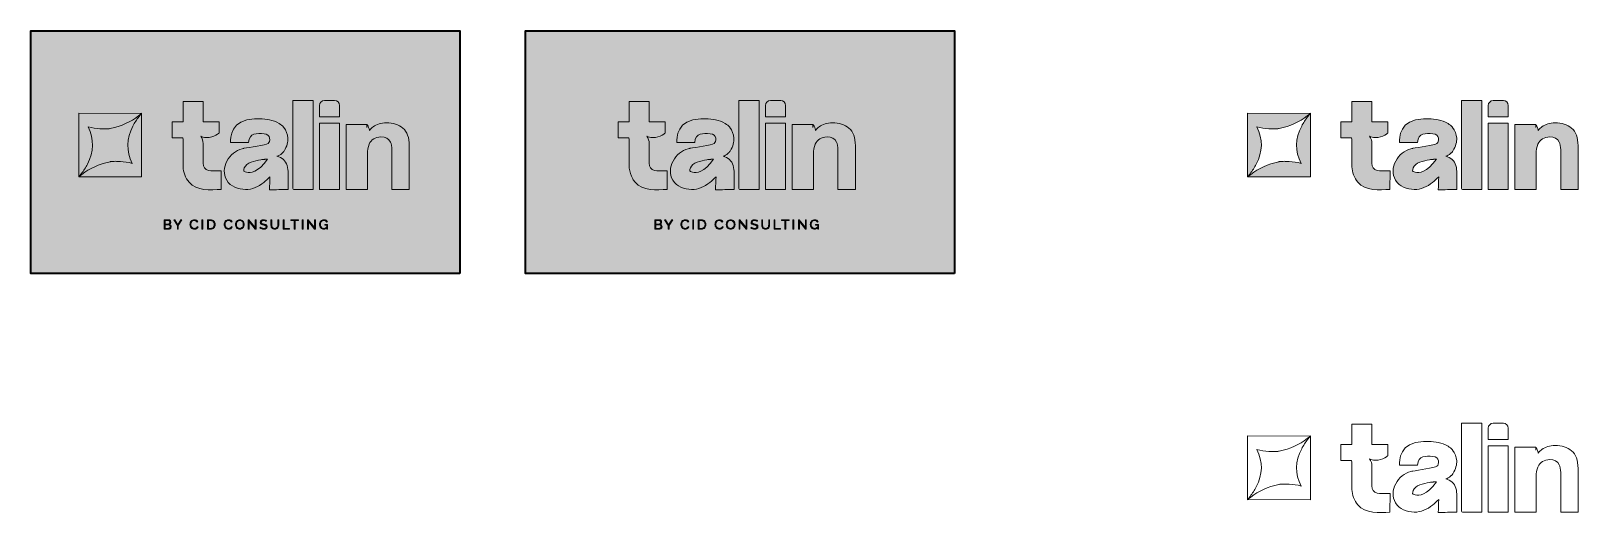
# Model space of a CAD drawing. Header units: centimetres. Extents: x -8 to 123, y -18 to 6.
# Drawn here: x 62.92 to 109.73, y -17.66 to -3.04 of the extents above; entities that cross this region are included whole.
import ezdxf

# ---------------------------------------------------------------- set-up
doc = ezdxf.new("R2010")
doc.units = ezdxf.units.CM
doc.header["$MEASUREMENT"] = 0
doc.layers.add('Layer 1', color=7, linetype='Continuous', lineweight=0)

# ---------------------------------------------------------------- blocks, each defined once
blk = doc.blocks.new('Block_17')
at = {"layer": 'Layer 1', "true_color": 0xf8f8f8, "transparency": 33554687}
h = blk.add_hatch(color=7, dxfattribs=at)
h.dxf.hatch_style = 2
edge = h.paths.add_edge_path()
edge.add_spline(control_points=[(67.14, -8.962), (67.14, -8.955), (67.138, -8.948), (67.136, -8.942), (67.134, -8.935), (67.13, -8.929), (67.126, -8.924), (67.121, -8.919), (67.116, -8.915), (67.11, -8.912), (67.104, -8.909), (67.098, -8.908), (67.091, -8.908), (67.091, -8.908), (66.982, -8.908), (66.982, -8.908), (66.982, -8.908), (66.982, -9.015), (66.982, -9.015), (66.982, -9.015), (67.088, -9.015), (67.088, -9.015), (67.095, -9.015), (67.102, -9.014), (67.108, -9.011), (67.115, -9.008), (67.12, -9.004), (67.125, -8.999), (67.129, -8.994), (67.133, -8.988), (67.136, -8.982), (67.138, -8.975), (67.14, -8.969), (67.14, -8.962)], knot_values=[0, 0, 0, 0, 1, 1, 1, 2, 2, 2, 3, 3, 3, 4, 4, 4, 5, 5, 5, 6, 6, 6, 7, 7, 7, 8, 8, 8, 9, 9, 9, 10, 10, 10, 11, 11, 11, 11], degree=3, periodic=0)
edge = h.paths.add_edge_path()
edge.add_spline(control_points=[(66.982, -8.78), (66.982, -8.78), (66.982, -8.885), (66.982, -8.885), (66.982, -8.885), (67.08, -8.885), (67.08, -8.885), (67.087, -8.885), (67.093, -8.884), (67.099, -8.881), (67.105, -8.878), (67.11, -8.874), (67.115, -8.869), (67.119, -8.864), (67.122, -8.859), (67.125, -8.852), (67.127, -8.846), (67.128, -8.84), (67.128, -8.833), (67.128, -8.826), (67.127, -8.819), (67.125, -8.812), (67.123, -8.806), (67.12, -8.8), (67.115, -8.796), (67.111, -8.791), (67.106, -8.787), (67.101, -8.785), (67.095, -8.782), (67.089, -8.78), (67.082, -8.78), (67.082, -8.78), (66.982, -8.78), (66.982, -8.78)], knot_values=[0, 0, 0, 0, 1, 1, 1, 2, 2, 2, 3, 3, 3, 4, 4, 4, 5, 5, 5, 6, 6, 6, 7, 7, 7, 8, 8, 8, 9, 9, 9, 10, 10, 10, 11, 11, 11, 11], degree=3, periodic=0)
edge = h.paths.add_edge_path()
edge.add_spline(control_points=[(67.168, -8.966), (67.168, -8.977), (67.165, -8.987), (67.161, -8.996), (67.157, -9.005), (67.151, -9.012), (67.144, -9.019), (67.137, -9.026), (67.128, -9.031), (67.119, -9.034), (67.109, -9.038), (67.099, -9.04), (67.088, -9.04), (67.088, -9.04), (66.955, -9.04), (66.955, -9.04), (66.955, -9.04), (66.955, -8.756), (66.955, -8.756), (66.955, -8.756), (67.091, -8.756), (67.091, -8.756), (67.101, -8.756), (67.11, -8.758), (67.118, -8.762), (67.126, -8.767), (67.132, -8.772), (67.138, -8.779), (67.144, -8.786), (67.148, -8.794), (67.151, -8.802), (67.154, -8.811), (67.156, -8.82), (67.156, -8.828), (67.156, -8.843), (67.152, -8.856), (67.145, -8.868), (67.138, -8.88), (67.128, -8.888), (67.115, -8.894), (67.131, -8.899), (67.144, -8.908), (67.153, -8.921), (67.163, -8.934), (67.168, -8.949), (67.168, -8.966)], knot_values=[0, 0, 0, 0, 1, 1, 1, 2, 2, 2, 3, 3, 3, 4, 4, 4, 5, 5, 5, 6, 6, 6, 7, 7, 7, 8, 8, 8, 9, 9, 9, 10, 10, 10, 11, 11, 11, 12, 12, 12, 13, 13, 13, 14, 14, 14, 15, 15, 15, 15], degree=3, periodic=0)
h = blk.add_hatch(color=7, dxfattribs=at)
h.dxf.hatch_style = 2
edge = h.paths.add_edge_path()
edge.add_spline(control_points=[(67.275, -8.756), (67.275, -8.756), (67.368, -8.909), (67.368, -8.909), (67.368, -8.909), (67.462, -8.756), (67.462, -8.756), (67.462, -8.756), (67.492, -8.756), (67.492, -8.756), (67.492, -8.756), (67.382, -8.934), (67.382, -8.934), (67.382, -8.934), (67.382, -9.04), (67.382, -9.04), (67.382, -9.04), (67.354, -9.04), (67.354, -9.04), (67.354, -9.04), (67.354, -8.933), (67.354, -8.933), (67.354, -8.933), (67.245, -8.756), (67.245, -8.756), (67.245, -8.756), (67.275, -8.756), (67.275, -8.756)], knot_values=[0, 0, 0, 0, 1, 1, 1, 2, 2, 2, 3, 3, 3, 4, 4, 4, 5, 5, 5, 6, 6, 6, 7, 7, 7, 8, 8, 8, 9, 9, 9, 9], degree=3, periodic=0)
h = blk.add_hatch(color=7, dxfattribs=at)
h.dxf.hatch_style = 2
edge = h.paths.add_edge_path()
edge.add_spline(control_points=[(67.735, -8.896), (67.735, -8.879), (67.738, -8.862), (67.744, -8.845), (67.75, -8.828), (67.759, -8.813), (67.771, -8.8), (67.782, -8.786), (67.796, -8.775), (67.813, -8.767), (67.83, -8.759), (67.849, -8.754), (67.87, -8.754), (67.895, -8.754), (67.917, -8.76), (67.935, -8.772), (67.953, -8.783), (67.966, -8.798), (67.975, -8.816), (67.975, -8.816), (67.952, -8.83), (67.952, -8.83), (67.948, -8.821), (67.942, -8.813), (67.936, -8.806), (67.93, -8.8), (67.923, -8.795), (67.915, -8.791), (67.908, -8.787), (67.9, -8.784), (67.892, -8.782), (67.884, -8.78), (67.876, -8.78), (67.868, -8.78), (67.851, -8.78), (67.836, -8.783), (67.823, -8.79), (67.81, -8.797), (67.799, -8.806), (67.79, -8.817), (67.781, -8.828), (67.775, -8.841), (67.77, -8.855), (67.766, -8.869), (67.763, -8.883), (67.763, -8.897), (67.763, -8.913), (67.766, -8.928), (67.772, -8.943), (67.777, -8.957), (67.784, -8.97), (67.794, -8.981), (67.803, -8.992), (67.815, -9.001), (67.827, -9.007), (67.84, -9.014), (67.854, -9.017), (67.87, -9.017), (67.878, -9.017), (67.886, -9.016), (67.894, -9.014), (67.903, -9.012), (67.911, -9.009), (67.919, -9.004), (67.926, -9), (67.934, -8.994), (67.94, -8.988), (67.947, -8.981), (67.953, -8.973), (67.957, -8.964), (67.957, -8.964), (67.98, -8.976), (67.98, -8.976), (67.976, -8.987), (67.969, -8.996), (67.961, -9.004), (67.953, -9.012), (67.944, -9.019), (67.934, -9.025), (67.923, -9.03), (67.913, -9.035), (67.901, -9.038), (67.89, -9.041), (67.879, -9.042), (67.868, -9.042), (67.849, -9.042), (67.831, -9.038), (67.815, -9.029), (67.798, -9.021), (67.784, -9.01), (67.773, -8.996), (67.761, -8.982), (67.752, -8.967), (67.745, -8.949), (67.739, -8.932), (67.735, -8.914), (67.735, -8.896)], knot_values=[0, 0, 0, 0, 1, 1, 1, 2, 2, 2, 3, 3, 3, 4, 4, 4, 5, 5, 5, 6, 6, 6, 7, 7, 7, 8, 8, 8, 9, 9, 9, 10, 10, 10, 11, 11, 11, 12, 12, 12, 13, 13, 13, 14, 14, 14, 15, 15, 15, 16, 16, 16, 17, 17, 17, 18, 18, 18, 19, 19, 19, 20, 20, 20, 21, 21, 21, 22, 22, 22, 23, 23, 23, 24, 24, 24, 25, 25, 25, 26, 26, 26, 27, 27, 27, 28, 28, 28, 29, 29, 29, 30, 30, 30, 31, 31, 31, 32, 32, 32, 32], degree=3, periodic=0)
h = blk.add_hatch(color=7, dxfattribs=at)
h.dxf.hatch_style = 2
edge = h.paths.add_edge_path()
edge.add_spline(control_points=[(68.097, -9.04), (68.097, -9.04), (68.097, -8.756), (68.097, -8.756), (68.097, -8.756), (68.124, -8.756), (68.124, -8.756), (68.124, -8.756), (68.124, -9.04), (68.124, -9.04), (68.124, -9.04), (68.097, -9.04), (68.097, -9.04)], knot_values=[0, 0, 0, 0, 1, 1, 1, 2, 2, 2, 3, 3, 3, 4, 4, 4, 4], degree=3, periodic=0)
h = blk.add_hatch(color=7, dxfattribs=at)
h.dxf.hatch_style = 2
edge = h.paths.add_edge_path()
edge.add_spline(control_points=[(68.468, -8.897), (68.468, -8.88), (68.465, -8.865), (68.461, -8.85), (68.456, -8.836), (68.449, -8.824), (68.44, -8.814), (68.431, -8.803), (68.419, -8.795), (68.406, -8.789), (68.393, -8.784), (68.377, -8.781), (68.36, -8.781), (68.36, -8.781), (68.292, -8.781), (68.292, -8.781), (68.292, -8.781), (68.292, -9.015), (68.292, -9.015), (68.292, -9.015), (68.36, -9.015), (68.36, -9.015), (68.378, -9.015), (68.393, -9.012), (68.407, -9.006), (68.42, -9), (68.431, -8.992), (68.44, -8.981), (68.449, -8.971), (68.456, -8.958), (68.461, -8.944), (68.466, -8.93), (68.468, -8.914), (68.468, -8.897)], knot_values=[0, 0, 0, 0, 1, 1, 1, 2, 2, 2, 3, 3, 3, 4, 4, 4, 5, 5, 5, 6, 6, 6, 7, 7, 7, 8, 8, 8, 9, 9, 9, 10, 10, 10, 11, 11, 11, 11], degree=3, periodic=0)
edge = h.paths.add_edge_path()
edge.add_spline(control_points=[(68.264, -9.04), (68.264, -9.04), (68.264, -8.756), (68.264, -8.756), (68.264, -8.756), (68.36, -8.756), (68.36, -8.756), (68.383, -8.756), (68.403, -8.76), (68.42, -8.767), (68.437, -8.775), (68.451, -8.785), (68.462, -8.798), (68.473, -8.81), (68.482, -8.825), (68.487, -8.842), (68.493, -8.86), (68.496, -8.878), (68.496, -8.897), (68.496, -8.919), (68.493, -8.938), (68.486, -8.956), (68.48, -8.973), (68.471, -8.988), (68.459, -9.001), (68.447, -9.013), (68.433, -9.023), (68.416, -9.029), (68.4, -9.036), (68.381, -9.04), (68.36, -9.04), (68.36, -9.04), (68.264, -9.04), (68.264, -9.04)], knot_values=[0, 0, 0, 0, 1, 1, 1, 2, 2, 2, 3, 3, 3, 4, 4, 4, 5, 5, 5, 6, 6, 6, 7, 7, 7, 8, 8, 8, 9, 9, 9, 10, 10, 10, 11, 11, 11, 11], degree=3, periodic=0)
h = blk.add_hatch(color=7, dxfattribs=at)
h.dxf.hatch_style = 2
edge = h.paths.add_edge_path()
edge.add_spline(control_points=[(68.771, -8.896), (68.771, -8.879), (68.774, -8.862), (68.78, -8.845), (68.786, -8.828), (68.794, -8.813), (68.806, -8.8), (68.817, -8.786), (68.831, -8.775), (68.848, -8.767), (68.865, -8.759), (68.884, -8.754), (68.905, -8.754), (68.931, -8.754), (68.952, -8.76), (68.97, -8.772), (68.988, -8.783), (69.001, -8.798), (69.01, -8.816), (69.01, -8.816), (68.987, -8.83), (68.987, -8.83), (68.983, -8.821), (68.977, -8.813), (68.971, -8.806), (68.965, -8.8), (68.958, -8.795), (68.95, -8.791), (68.943, -8.787), (68.935, -8.784), (68.927, -8.782), (68.919, -8.78), (68.911, -8.78), (68.904, -8.78), (68.887, -8.78), (68.872, -8.783), (68.858, -8.79), (68.845, -8.797), (68.834, -8.806), (68.826, -8.817), (68.817, -8.828), (68.81, -8.841), (68.805, -8.855), (68.801, -8.869), (68.799, -8.883), (68.799, -8.897), (68.799, -8.913), (68.801, -8.928), (68.807, -8.943), (68.812, -8.957), (68.82, -8.97), (68.829, -8.981), (68.839, -8.992), (68.85, -9.001), (68.863, -9.007), (68.876, -9.014), (68.89, -9.017), (68.905, -9.017), (68.913, -9.017), (68.921, -9.016), (68.929, -9.014), (68.938, -9.012), (68.946, -9.009), (68.954, -9.004), (68.962, -9), (68.969, -8.994), (68.975, -8.988), (68.982, -8.981), (68.988, -8.973), (68.992, -8.964), (68.992, -8.964), (69.015, -8.976), (69.015, -8.976), (69.011, -8.987), (69.005, -8.996), (68.996, -9.004), (68.988, -9.012), (68.979, -9.019), (68.969, -9.025), (68.959, -9.03), (68.948, -9.035), (68.937, -9.038), (68.925, -9.041), (68.914, -9.042), (68.903, -9.042), (68.884, -9.042), (68.866, -9.038), (68.85, -9.029), (68.833, -9.021), (68.819, -9.01), (68.808, -8.996), (68.796, -8.982), (68.787, -8.967), (68.78, -8.949), (68.774, -8.932), (68.771, -8.914), (68.771, -8.896)], knot_values=[0, 0, 0, 0, 1, 1, 1, 2, 2, 2, 3, 3, 3, 4, 4, 4, 5, 5, 5, 6, 6, 6, 7, 7, 7, 8, 8, 8, 9, 9, 9, 10, 10, 10, 11, 11, 11, 12, 12, 12, 13, 13, 13, 14, 14, 14, 15, 15, 15, 16, 16, 16, 17, 17, 17, 18, 18, 18, 19, 19, 19, 20, 20, 20, 21, 21, 21, 22, 22, 22, 23, 23, 23, 24, 24, 24, 25, 25, 25, 26, 26, 26, 27, 27, 27, 28, 28, 28, 29, 29, 29, 30, 30, 30, 31, 31, 31, 32, 32, 32, 32], degree=3, periodic=0)
h = blk.add_hatch(color=7, dxfattribs=at)
h.dxf.hatch_style = 2
edge = h.paths.add_edge_path()
edge.add_spline(control_points=[(69.139, -8.898), (69.139, -8.913), (69.141, -8.928), (69.146, -8.942), (69.152, -8.957), (69.159, -8.969), (69.168, -8.98), (69.177, -8.991), (69.188, -9), (69.201, -9.007), (69.214, -9.013), (69.228, -9.016), (69.244, -9.016), (69.26, -9.016), (69.274, -9.013), (69.287, -9.006), (69.3, -8.999), (69.312, -8.99), (69.321, -8.979), (69.33, -8.968), (69.337, -8.955), (69.342, -8.941), (69.346, -8.927), (69.349, -8.912), (69.349, -8.898), (69.349, -8.882), (69.346, -8.868), (69.341, -8.853), (69.336, -8.839), (69.329, -8.826), (69.319, -8.816), (69.31, -8.805), (69.299, -8.796), (69.286, -8.789), (69.273, -8.783), (69.259, -8.78), (69.244, -8.78), (69.228, -8.78), (69.213, -8.783), (69.2, -8.79), (69.187, -8.797), (69.176, -8.806), (69.167, -8.817), (69.158, -8.828), (69.151, -8.841), (69.146, -8.855), (69.141, -8.869), (69.139, -8.883), (69.139, -8.898)], knot_values=[0, 0, 0, 0, 1, 1, 1, 2, 2, 2, 3, 3, 3, 4, 4, 4, 5, 5, 5, 6, 6, 6, 7, 7, 7, 8, 8, 8, 9, 9, 9, 10, 10, 10, 11, 11, 11, 12, 12, 12, 13, 13, 13, 14, 14, 14, 15, 15, 15, 16, 16, 16, 16], degree=3, periodic=0)
edge = h.paths.add_edge_path()
edge.add_spline(control_points=[(69.244, -9.042), (69.224, -9.042), (69.206, -9.038), (69.19, -9.029), (69.173, -9.021), (69.159, -9.01), (69.148, -8.997), (69.136, -8.984), (69.127, -8.968), (69.12, -8.951), (69.114, -8.934), (69.111, -8.916), (69.111, -8.898), (69.111, -8.879), (69.114, -8.861), (69.121, -8.843), (69.128, -8.826), (69.137, -8.811), (69.149, -8.798), (69.161, -8.784), (69.175, -8.774), (69.192, -8.766), (69.208, -8.758), (69.225, -8.754), (69.244, -8.754), (69.264, -8.754), (69.282, -8.758), (69.298, -8.767), (69.315, -8.775), (69.329, -8.786), (69.34, -8.8), (69.352, -8.813), (69.361, -8.829), (69.367, -8.846), (69.374, -8.863), (69.377, -8.88), (69.377, -8.898), (69.377, -8.917), (69.374, -8.935), (69.367, -8.953), (69.36, -8.97), (69.351, -8.985), (69.339, -8.998), (69.327, -9.011), (69.313, -9.022), (69.297, -9.03), (69.28, -9.038), (69.263, -9.042), (69.244, -9.042)], knot_values=[0, 0, 0, 0, 1, 1, 1, 2, 2, 2, 3, 3, 3, 4, 4, 4, 5, 5, 5, 6, 6, 6, 7, 7, 7, 8, 8, 8, 9, 9, 9, 10, 10, 10, 11, 11, 11, 12, 12, 12, 13, 13, 13, 14, 14, 14, 15, 15, 15, 16, 16, 16, 16], degree=3, periodic=0)
h = blk.add_hatch(color=7, dxfattribs=at)
h.dxf.hatch_style = 2
edge = h.paths.add_edge_path()
edge.add_spline(control_points=[(69.526, -8.808), (69.526, -8.808), (69.526, -9.04), (69.526, -9.04), (69.526, -9.04), (69.499, -9.04), (69.499, -9.04), (69.499, -9.04), (69.499, -8.756), (69.499, -8.756), (69.499, -8.756), (69.52, -8.756), (69.52, -8.756), (69.52, -8.756), (69.708, -8.992), (69.708, -8.992), (69.708, -8.992), (69.708, -8.756), (69.708, -8.756), (69.708, -8.756), (69.736, -8.756), (69.736, -8.756), (69.736, -8.756), (69.736, -9.04), (69.736, -9.04), (69.736, -9.04), (69.712, -9.04), (69.712, -9.04), (69.712, -9.04), (69.526, -8.808), (69.526, -8.808)], knot_values=[0, 0, 0, 0, 1, 1, 1, 2, 2, 2, 3, 3, 3, 4, 4, 4, 5, 5, 5, 6, 6, 6, 7, 7, 7, 8, 8, 8, 9, 9, 9, 10, 10, 10, 10], degree=3, periodic=0)
h = blk.add_hatch(color=7, dxfattribs=at)
h.dxf.hatch_style = 2
edge = h.paths.add_edge_path()
edge.add_spline(control_points=[(70.042, -8.809), (70.034, -8.8), (70.023, -8.793), (70.01, -8.787), (69.996, -8.782), (69.981, -8.779), (69.964, -8.779), (69.939, -8.779), (69.921, -8.784), (69.909, -8.793), (69.898, -8.802), (69.892, -8.815), (69.892, -8.832), (69.892, -8.84), (69.894, -8.847), (69.897, -8.852), (69.9, -8.858), (69.905, -8.863), (69.911, -8.867), (69.918, -8.871), (69.926, -8.874), (69.936, -8.877), (69.946, -8.88), (69.958, -8.883), (69.971, -8.886), (69.986, -8.889), (70, -8.893), (70.012, -8.896), (70.024, -8.9), (70.034, -8.905), (70.043, -8.911), (70.051, -8.917), (70.058, -8.925), (70.062, -8.933), (70.067, -8.942), (70.069, -8.953), (70.069, -8.965), (70.069, -8.978), (70.066, -8.99), (70.061, -8.999), (70.056, -9.009), (70.049, -9.017), (70.04, -9.023), (70.031, -9.03), (70.02, -9.034), (70.008, -9.037), (69.995, -9.04), (69.982, -9.042), (69.967, -9.042), (69.923, -9.042), (69.885, -9.028), (69.853, -9.001), (69.853, -9.001), (69.867, -8.978), (69.867, -8.978), (69.877, -8.989), (69.891, -8.998), (69.909, -9.006), (69.926, -9.013), (69.946, -9.017), (69.968, -9.017), (69.99, -9.017), (70.008, -9.013), (70.021, -9.005), (70.033, -8.997), (70.04, -8.985), (70.04, -8.968), (70.04, -8.959), (70.038, -8.952), (70.034, -8.946), (70.031, -8.94), (70.025, -8.935), (70.018, -8.93), (70.011, -8.926), (70.002, -8.922), (69.991, -8.919), (69.981, -8.916), (69.968, -8.913), (69.954, -8.909), (69.939, -8.906), (69.926, -8.902), (69.915, -8.899), (69.904, -8.895), (69.894, -8.89), (69.887, -8.885), (69.879, -8.879), (69.873, -8.872), (69.87, -8.864), (69.866, -8.857), (69.864, -8.847), (69.864, -8.835), (69.864, -8.822), (69.866, -8.811), (69.871, -8.801), (69.876, -8.79), (69.883, -8.782), (69.892, -8.775), (69.901, -8.768), (69.911, -8.763), (69.924, -8.759), (69.936, -8.756), (69.95, -8.754), (69.965, -8.754), (69.983, -8.754), (70, -8.757), (70.015, -8.763), (70.03, -8.768), (70.043, -8.776), (70.055, -8.787), (70.055, -8.787), (70.042, -8.809), (70.042, -8.809)], knot_values=[0, 0, 0, 0, 1, 1, 1, 2, 2, 2, 3, 3, 3, 4, 4, 4, 5, 5, 5, 6, 6, 6, 7, 7, 7, 8, 8, 8, 9, 9, 9, 10, 10, 10, 11, 11, 11, 12, 12, 12, 13, 13, 13, 14, 14, 14, 15, 15, 15, 16, 16, 16, 17, 17, 17, 18, 18, 18, 19, 19, 19, 20, 20, 20, 21, 21, 21, 22, 22, 22, 23, 23, 23, 24, 24, 24, 25, 25, 25, 26, 26, 26, 27, 27, 27, 28, 28, 28, 29, 29, 29, 30, 30, 30, 31, 31, 31, 32, 32, 32, 33, 33, 33, 34, 34, 34, 35, 35, 35, 36, 36, 36, 37, 37, 37, 37], degree=3, periodic=0)
h = blk.add_hatch(color=7, dxfattribs=at)
h.dxf.hatch_style = 2
edge = h.paths.add_edge_path()
edge.add_spline(control_points=[(70.302, -9.016), (70.32, -9.016), (70.335, -9.013), (70.347, -9.006), (70.359, -8.999), (70.368, -8.991), (70.375, -8.979), (70.382, -8.968), (70.387, -8.956), (70.39, -8.942), (70.393, -8.928), (70.394, -8.913), (70.394, -8.899), (70.394, -8.899), (70.394, -8.756), (70.394, -8.756), (70.394, -8.756), (70.422, -8.756), (70.422, -8.756), (70.422, -8.756), (70.422, -8.899), (70.422, -8.899), (70.422, -8.918), (70.42, -8.936), (70.416, -8.954), (70.411, -8.971), (70.405, -8.986), (70.395, -8.999), (70.386, -9.012), (70.373, -9.022), (70.358, -9.03), (70.343, -9.038), (70.324, -9.042), (70.303, -9.042), (70.28, -9.042), (70.261, -9.038), (70.246, -9.029), (70.231, -9.021), (70.219, -9.011), (70.209, -8.997), (70.2, -8.984), (70.193, -8.969), (70.189, -8.952), (70.185, -8.935), (70.183, -8.917), (70.183, -8.899), (70.183, -8.899), (70.183, -8.756), (70.183, -8.756), (70.183, -8.756), (70.211, -8.756), (70.211, -8.756), (70.211, -8.756), (70.211, -8.899), (70.211, -8.899), (70.211, -8.914), (70.212, -8.928), (70.215, -8.943), (70.218, -8.957), (70.223, -8.969), (70.23, -8.98), (70.237, -8.991), (70.247, -9), (70.258, -9.006), (70.27, -9.013), (70.285, -9.016), (70.302, -9.016)], knot_values=[0, 0, 0, 0, 1, 1, 1, 2, 2, 2, 3, 3, 3, 4, 4, 4, 5, 5, 5, 6, 6, 6, 7, 7, 7, 8, 8, 8, 9, 9, 9, 10, 10, 10, 11, 11, 11, 12, 12, 12, 13, 13, 13, 14, 14, 14, 15, 15, 15, 16, 16, 16, 17, 17, 17, 18, 18, 18, 19, 19, 19, 20, 20, 20, 21, 21, 21, 22, 22, 22, 22], degree=3, periodic=0)
h = blk.add_hatch(color=7, dxfattribs=at)
h.dxf.hatch_style = 2
edge = h.paths.add_edge_path()
edge.add_spline(control_points=[(70.557, -9.04), (70.557, -9.04), (70.557, -8.756), (70.557, -8.756), (70.557, -8.756), (70.585, -8.756), (70.585, -8.756), (70.585, -8.756), (70.585, -9.015), (70.585, -9.015), (70.585, -9.015), (70.749, -9.015), (70.749, -9.015), (70.749, -9.015), (70.749, -9.04), (70.749, -9.04), (70.749, -9.04), (70.557, -9.04), (70.557, -9.04)], knot_values=[0, 0, 0, 0, 1, 1, 1, 2, 2, 2, 3, 3, 3, 4, 4, 4, 5, 5, 5, 6, 6, 6, 6], degree=3, periodic=0)
h = blk.add_hatch(color=7, dxfattribs=at)
h.dxf.hatch_style = 2
edge = h.paths.add_edge_path()
edge.add_spline(control_points=[(71.017, -8.781), (71.017, -8.781), (70.916, -8.781), (70.916, -8.781), (70.916, -8.781), (70.916, -9.04), (70.916, -9.04), (70.916, -9.04), (70.888, -9.04), (70.888, -9.04), (70.888, -9.04), (70.888, -8.781), (70.888, -8.781), (70.888, -8.781), (70.787, -8.781), (70.787, -8.781), (70.787, -8.781), (70.787, -8.756), (70.787, -8.756), (70.787, -8.756), (71.017, -8.756), (71.017, -8.756), (71.017, -8.756), (71.017, -8.781), (71.017, -8.781)], knot_values=[0, 0, 0, 0, 1, 1, 1, 2, 2, 2, 3, 3, 3, 4, 4, 4, 5, 5, 5, 6, 6, 6, 7, 7, 7, 8, 8, 8, 8], degree=3, periodic=0)
h = blk.add_hatch(color=7, dxfattribs=at)
h.dxf.hatch_style = 2
edge = h.paths.add_edge_path()
edge.add_spline(control_points=[(71.128, -9.04), (71.128, -9.04), (71.128, -8.756), (71.128, -8.756), (71.128, -8.756), (71.156, -8.756), (71.156, -8.756), (71.156, -8.756), (71.156, -9.04), (71.156, -9.04), (71.156, -9.04), (71.128, -9.04), (71.128, -9.04)], knot_values=[0, 0, 0, 0, 1, 1, 1, 2, 2, 2, 3, 3, 3, 4, 4, 4, 4], degree=3, periodic=0)
h = blk.add_hatch(color=7, dxfattribs=at)
h.dxf.hatch_style = 2
edge = h.paths.add_edge_path()
edge.add_spline(control_points=[(71.323, -8.808), (71.323, -8.808), (71.323, -9.04), (71.323, -9.04), (71.323, -9.04), (71.295, -9.04), (71.295, -9.04), (71.295, -9.04), (71.295, -8.756), (71.295, -8.756), (71.295, -8.756), (71.317, -8.756), (71.317, -8.756), (71.317, -8.756), (71.505, -8.992), (71.505, -8.992), (71.505, -8.992), (71.505, -8.756), (71.505, -8.756), (71.505, -8.756), (71.532, -8.756), (71.532, -8.756), (71.532, -8.756), (71.532, -9.04), (71.532, -9.04), (71.532, -9.04), (71.508, -9.04), (71.508, -9.04), (71.508, -9.04), (71.323, -8.808), (71.323, -8.808)], knot_values=[0, 0, 0, 0, 1, 1, 1, 2, 2, 2, 3, 3, 3, 4, 4, 4, 5, 5, 5, 6, 6, 6, 7, 7, 7, 8, 8, 8, 9, 9, 9, 10, 10, 10, 10], degree=3, periodic=0)
h = blk.add_hatch(color=7, dxfattribs=at)
h.dxf.hatch_style = 2
edge = h.paths.add_edge_path()
edge.add_spline(control_points=[(71.877, -8.998), (71.851, -9.027), (71.821, -9.042), (71.787, -9.042), (71.768, -9.042), (71.75, -9.037), (71.734, -9.029), (71.718, -9.021), (71.704, -9.01), (71.692, -8.996), (71.68, -8.983), (71.671, -8.967), (71.664, -8.95), (71.657, -8.933), (71.654, -8.916), (71.654, -8.897), (71.654, -8.879), (71.657, -8.86), (71.664, -8.843), (71.67, -8.826), (71.679, -8.811), (71.691, -8.797), (71.703, -8.784), (71.716, -8.774), (71.733, -8.766), (71.749, -8.758), (71.766, -8.754), (71.785, -8.754), (71.799, -8.754), (71.812, -8.756), (71.823, -8.759), (71.834, -8.762), (71.844, -8.766), (71.853, -8.771), (71.862, -8.777), (71.87, -8.783), (71.877, -8.791), (71.883, -8.799), (71.889, -8.807), (71.893, -8.816), (71.893, -8.816), (71.872, -8.83), (71.872, -8.83), (71.862, -8.813), (71.85, -8.8), (71.835, -8.792), (71.821, -8.783), (71.804, -8.779), (71.785, -8.779), (71.769, -8.779), (71.755, -8.783), (71.742, -8.789), (71.73, -8.796), (71.719, -8.805), (71.71, -8.816), (71.701, -8.827), (71.694, -8.839), (71.689, -8.854), (71.684, -8.868), (71.682, -8.883), (71.682, -8.898), (71.682, -8.914), (71.685, -8.929), (71.69, -8.943), (71.696, -8.958), (71.703, -8.97), (71.713, -8.981), (71.722, -8.992), (71.734, -9), (71.747, -9.007), (71.759, -9.013), (71.774, -9.016), (71.789, -9.016), (71.805, -9.016), (71.82, -9.013), (71.835, -9.005), (71.85, -8.997), (71.864, -8.986), (71.877, -8.969), (71.877, -8.969), (71.877, -8.922), (71.877, -8.922), (71.877, -8.922), (71.815, -8.922), (71.815, -8.922), (71.815, -8.922), (71.815, -8.9), (71.815, -8.9), (71.815, -8.9), (71.901, -8.9), (71.901, -8.9), (71.901, -8.9), (71.901, -9.04), (71.901, -9.04), (71.901, -9.04), (71.877, -9.04), (71.877, -9.04), (71.877, -9.04), (71.877, -8.998), (71.877, -8.998)], knot_values=[0, 0, 0, 0, 1, 1, 1, 2, 2, 2, 3, 3, 3, 4, 4, 4, 5, 5, 5, 6, 6, 6, 7, 7, 7, 8, 8, 8, 9, 9, 9, 10, 10, 10, 11, 11, 11, 12, 12, 12, 13, 13, 13, 14, 14, 14, 15, 15, 15, 16, 16, 16, 17, 17, 17, 18, 18, 18, 19, 19, 19, 20, 20, 20, 21, 21, 21, 22, 22, 22, 23, 23, 23, 24, 24, 24, 25, 25, 25, 26, 26, 26, 27, 27, 27, 28, 28, 28, 29, 29, 29, 30, 30, 30, 31, 31, 31, 32, 32, 32, 33, 33, 33, 33], degree=3, periodic=0)
at = {"layer": 'Layer 1'}
for points, knots in [([(67.168, -8.966), (67.168, -8.977), (67.165, -8.987), (67.161, -8.996), (67.157, -9.005), (67.151, -9.012), (67.144, -9.019), (67.137, -9.026), (67.128, -9.031), (67.119, -9.034), (67.109, -9.038), (67.099, -9.04), (67.088, -9.04), (67.088, -9.04), (66.955, -9.04), (66.955, -9.04), (66.955, -9.04), (66.955, -8.756), (66.955, -8.756), (66.955, -8.756), (67.091, -8.756), (67.091, -8.756), (67.101, -8.756), (67.11, -8.758), (67.118, -8.762), (67.126, -8.767), (67.132, -8.772), (67.138, -8.779), (67.144, -8.786), (67.148, -8.794), (67.151, -8.802), (67.154, -8.811), (67.156, -8.82), (67.156, -8.828), (67.156, -8.843), (67.152, -8.856), (67.145, -8.868), (67.138, -8.88), (67.128, -8.888), (67.115, -8.894), (67.131, -8.899), (67.144, -8.908), (67.153, -8.921), (67.163, -8.934), (67.168, -8.949), (67.168, -8.966)], [0, 0, 0, 0, 1, 1, 1, 2, 2, 2, 3, 3, 3, 4, 4, 4, 5, 5, 5, 6, 6, 6, 7, 7, 7, 8, 8, 8, 9, 9, 9, 10, 10, 10, 11, 11, 11, 12, 12, 12, 13, 13, 13, 14, 14, 14, 15, 15, 15, 15]), ([(66.982, -8.78), (66.982, -8.78), (66.982, -8.885), (66.982, -8.885), (66.982, -8.885), (67.08, -8.885), (67.08, -8.885), (67.087, -8.885), (67.093, -8.884), (67.099, -8.881), (67.105, -8.878), (67.11, -8.874), (67.115, -8.869), (67.119, -8.864), (67.122, -8.859), (67.125, -8.852), (67.127, -8.846), (67.128, -8.84), (67.128, -8.833), (67.128, -8.826), (67.127, -8.819), (67.125, -8.812), (67.123, -8.806), (67.12, -8.8), (67.115, -8.796), (67.111, -8.791), (67.106, -8.787), (67.101, -8.785), (67.095, -8.782), (67.089, -8.78), (67.082, -8.78), (67.082, -8.78), (66.982, -8.78), (66.982, -8.78)], [0, 0, 0, 0, 1, 1, 1, 2, 2, 2, 3, 3, 3, 4, 4, 4, 5, 5, 5, 6, 6, 6, 7, 7, 7, 8, 8, 8, 9, 9, 9, 10, 10, 10, 11, 11, 11, 11]), ([(67.275, -8.756), (67.275, -8.756), (67.368, -8.909), (67.368, -8.909), (67.368, -8.909), (67.462, -8.756), (67.462, -8.756), (67.462, -8.756), (67.492, -8.756), (67.492, -8.756), (67.492, -8.756), (67.382, -8.934), (67.382, -8.934), (67.382, -8.934), (67.382, -9.04), (67.382, -9.04), (67.382, -9.04), (67.354, -9.04), (67.354, -9.04), (67.354, -9.04), (67.354, -8.933), (67.354, -8.933), (67.354, -8.933), (67.245, -8.756), (67.245, -8.756), (67.245, -8.756), (67.275, -8.756), (67.275, -8.756)], [0, 0, 0, 0, 1, 1, 1, 2, 2, 2, 3, 3, 3, 4, 4, 4, 5, 5, 5, 6, 6, 6, 7, 7, 7, 8, 8, 8, 9, 9, 9, 9]), ([(67.735, -8.896), (67.735, -8.879), (67.738, -8.862), (67.744, -8.845), (67.75, -8.828), (67.759, -8.813), (67.771, -8.8), (67.782, -8.786), (67.796, -8.775), (67.813, -8.767), (67.83, -8.759), (67.849, -8.754), (67.87, -8.754), (67.895, -8.754), (67.917, -8.76), (67.935, -8.772), (67.953, -8.783), (67.966, -8.798), (67.975, -8.816), (67.975, -8.816), (67.952, -8.83), (67.952, -8.83), (67.948, -8.821), (67.942, -8.813), (67.936, -8.806), (67.93, -8.8), (67.923, -8.795), (67.915, -8.791), (67.908, -8.787), (67.9, -8.784), (67.892, -8.782), (67.884, -8.78), (67.876, -8.78), (67.868, -8.78), (67.851, -8.78), (67.836, -8.783), (67.823, -8.79), (67.81, -8.797), (67.799, -8.806), (67.79, -8.817), (67.781, -8.828), (67.775, -8.841), (67.77, -8.855), (67.766, -8.869), (67.763, -8.883), (67.763, -8.897), (67.763, -8.913), (67.766, -8.928), (67.772, -8.943), (67.777, -8.957), (67.784, -8.97), (67.794, -8.981), (67.803, -8.992), (67.815, -9.001), (67.827, -9.007), (67.84, -9.014), (67.854, -9.017), (67.87, -9.017), (67.878, -9.017), (67.886, -9.016), (67.894, -9.014), (67.903, -9.012), (67.911, -9.009), (67.919, -9.004), (67.926, -9), (67.934, -8.994), (67.94, -8.988), (67.947, -8.981), (67.953, -8.973), (67.957, -8.964), (67.957, -8.964), (67.98, -8.976), (67.98, -8.976), (67.976, -8.987), (67.969, -8.996), (67.961, -9.004), (67.953, -9.012), (67.944, -9.019), (67.934, -9.025), (67.923, -9.03), (67.913, -9.035), (67.901, -9.038), (67.89, -9.041), (67.879, -9.042), (67.868, -9.042), (67.849, -9.042), (67.831, -9.038), (67.815, -9.029), (67.798, -9.021), (67.784, -9.01), (67.773, -8.996), (67.761, -8.982), (67.752, -8.967), (67.745, -8.949), (67.739, -8.932), (67.735, -8.914), (67.735, -8.896)], [0, 0, 0, 0, 1, 1, 1, 2, 2, 2, 3, 3, 3, 4, 4, 4, 5, 5, 5, 6, 6, 6, 7, 7, 7, 8, 8, 8, 9, 9, 9, 10, 10, 10, 11, 11, 11, 12, 12, 12, 13, 13, 13, 14, 14, 14, 15, 15, 15, 16, 16, 16, 17, 17, 17, 18, 18, 18, 19, 19, 19, 20, 20, 20, 21, 21, 21, 22, 22, 22, 23, 23, 23, 24, 24, 24, 25, 25, 25, 26, 26, 26, 27, 27, 27, 28, 28, 28, 29, 29, 29, 30, 30, 30, 31, 31, 31, 32, 32, 32, 32]), ([(68.097, -9.04), (68.097, -9.04), (68.097, -8.756), (68.097, -8.756), (68.097, -8.756), (68.124, -8.756), (68.124, -8.756), (68.124, -8.756), (68.124, -9.04), (68.124, -9.04), (68.124, -9.04), (68.097, -9.04), (68.097, -9.04)], [0, 0, 0, 0, 1, 1, 1, 2, 2, 2, 3, 3, 3, 4, 4, 4, 4]), ([(68.264, -9.04), (68.264, -9.04), (68.264, -8.756), (68.264, -8.756), (68.264, -8.756), (68.36, -8.756), (68.36, -8.756), (68.383, -8.756), (68.403, -8.76), (68.42, -8.767), (68.437, -8.775), (68.451, -8.785), (68.462, -8.798), (68.473, -8.81), (68.482, -8.825), (68.487, -8.842), (68.493, -8.86), (68.496, -8.878), (68.496, -8.897), (68.496, -8.919), (68.493, -8.938), (68.486, -8.956), (68.48, -8.973), (68.471, -8.988), (68.459, -9.001), (68.447, -9.013), (68.433, -9.023), (68.416, -9.029), (68.4, -9.036), (68.381, -9.04), (68.36, -9.04), (68.36, -9.04), (68.264, -9.04), (68.264, -9.04)], [0, 0, 0, 0, 1, 1, 1, 2, 2, 2, 3, 3, 3, 4, 4, 4, 5, 5, 5, 6, 6, 6, 7, 7, 7, 8, 8, 8, 9, 9, 9, 10, 10, 10, 11, 11, 11, 11]), ([(68.468, -8.897), (68.468, -8.88), (68.465, -8.865), (68.461, -8.85), (68.456, -8.836), (68.449, -8.824), (68.44, -8.814), (68.431, -8.803), (68.419, -8.795), (68.406, -8.789), (68.393, -8.784), (68.377, -8.781), (68.36, -8.781), (68.36, -8.781), (68.292, -8.781), (68.292, -8.781), (68.292, -8.781), (68.292, -9.015), (68.292, -9.015), (68.292, -9.015), (68.36, -9.015), (68.36, -9.015), (68.378, -9.015), (68.393, -9.012), (68.407, -9.006), (68.42, -9), (68.431, -8.992), (68.44, -8.981), (68.449, -8.971), (68.456, -8.958), (68.461, -8.944), (68.466, -8.93), (68.468, -8.914), (68.468, -8.897)], [0, 0, 0, 0, 1, 1, 1, 2, 2, 2, 3, 3, 3, 4, 4, 4, 5, 5, 5, 6, 6, 6, 7, 7, 7, 8, 8, 8, 9, 9, 9, 10, 10, 10, 11, 11, 11, 11]), ([(68.771, -8.896), (68.771, -8.879), (68.774, -8.862), (68.78, -8.845), (68.786, -8.828), (68.794, -8.813), (68.806, -8.8), (68.817, -8.786), (68.831, -8.775), (68.848, -8.767), (68.865, -8.759), (68.884, -8.754), (68.905, -8.754), (68.931, -8.754), (68.952, -8.76), (68.97, -8.772), (68.988, -8.783), (69.001, -8.798), (69.01, -8.816), (69.01, -8.816), (68.987, -8.83), (68.987, -8.83), (68.983, -8.821), (68.977, -8.813), (68.971, -8.806), (68.965, -8.8), (68.958, -8.795), (68.95, -8.791), (68.943, -8.787), (68.935, -8.784), (68.927, -8.782), (68.919, -8.78), (68.911, -8.78), (68.904, -8.78), (68.887, -8.78), (68.872, -8.783), (68.858, -8.79), (68.845, -8.797), (68.834, -8.806), (68.826, -8.817), (68.817, -8.828), (68.81, -8.841), (68.805, -8.855), (68.801, -8.869), (68.799, -8.883), (68.799, -8.897), (68.799, -8.913), (68.801, -8.928), (68.807, -8.943), (68.812, -8.957), (68.82, -8.97), (68.829, -8.981), (68.839, -8.992), (68.85, -9.001), (68.863, -9.007), (68.876, -9.014), (68.89, -9.017), (68.905, -9.017), (68.913, -9.017), (68.921, -9.016), (68.929, -9.014), (68.938, -9.012), (68.946, -9.009), (68.954, -9.004), (68.962, -9), (68.969, -8.994), (68.975, -8.988), (68.982, -8.981), (68.988, -8.973), (68.992, -8.964), (68.992, -8.964), (69.015, -8.976), (69.015, -8.976), (69.011, -8.987), (69.005, -8.996), (68.996, -9.004), (68.988, -9.012), (68.979, -9.019), (68.969, -9.025), (68.959, -9.03), (68.948, -9.035), (68.937, -9.038), (68.925, -9.041), (68.914, -9.042), (68.903, -9.042), (68.884, -9.042), (68.866, -9.038), (68.85, -9.029), (68.833, -9.021), (68.819, -9.01), (68.808, -8.996), (68.796, -8.982), (68.787, -8.967), (68.78, -8.949), (68.774, -8.932), (68.771, -8.914), (68.771, -8.896)], [0, 0, 0, 0, 1, 1, 1, 2, 2, 2, 3, 3, 3, 4, 4, 4, 5, 5, 5, 6, 6, 6, 7, 7, 7, 8, 8, 8, 9, 9, 9, 10, 10, 10, 11, 11, 11, 12, 12, 12, 13, 13, 13, 14, 14, 14, 15, 15, 15, 16, 16, 16, 17, 17, 17, 18, 18, 18, 19, 19, 19, 20, 20, 20, 21, 21, 21, 22, 22, 22, 23, 23, 23, 24, 24, 24, 25, 25, 25, 26, 26, 26, 27, 27, 27, 28, 28, 28, 29, 29, 29, 30, 30, 30, 31, 31, 31, 32, 32, 32, 32]), ([(69.244, -9.042), (69.224, -9.042), (69.206, -9.038), (69.19, -9.029), (69.173, -9.021), (69.159, -9.01), (69.148, -8.997), (69.136, -8.984), (69.127, -8.968), (69.12, -8.951), (69.114, -8.934), (69.111, -8.916), (69.111, -8.898), (69.111, -8.879), (69.114, -8.861), (69.121, -8.843), (69.128, -8.826), (69.137, -8.811), (69.149, -8.798), (69.161, -8.784), (69.175, -8.774), (69.192, -8.766), (69.208, -8.758), (69.225, -8.754), (69.244, -8.754), (69.264, -8.754), (69.282, -8.758), (69.298, -8.767), (69.315, -8.775), (69.329, -8.786), (69.34, -8.8), (69.352, -8.813), (69.361, -8.829), (69.367, -8.846), (69.374, -8.863), (69.377, -8.88), (69.377, -8.898), (69.377, -8.917), (69.374, -8.935), (69.367, -8.953), (69.36, -8.97), (69.351, -8.985), (69.339, -8.998), (69.327, -9.011), (69.313, -9.022), (69.297, -9.03), (69.28, -9.038), (69.263, -9.042), (69.244, -9.042)], [0, 0, 0, 0, 1, 1, 1, 2, 2, 2, 3, 3, 3, 4, 4, 4, 5, 5, 5, 6, 6, 6, 7, 7, 7, 8, 8, 8, 9, 9, 9, 10, 10, 10, 11, 11, 11, 12, 12, 12, 13, 13, 13, 14, 14, 14, 15, 15, 15, 16, 16, 16, 16]), ([(69.139, -8.898), (69.139, -8.913), (69.141, -8.928), (69.146, -8.942), (69.152, -8.957), (69.159, -8.969), (69.168, -8.98), (69.177, -8.991), (69.188, -9), (69.201, -9.007), (69.214, -9.013), (69.228, -9.016), (69.244, -9.016), (69.26, -9.016), (69.274, -9.013), (69.287, -9.006), (69.3, -8.999), (69.312, -8.99), (69.321, -8.979), (69.33, -8.968), (69.337, -8.955), (69.342, -8.941), (69.346, -8.927), (69.349, -8.912), (69.349, -8.898), (69.349, -8.882), (69.346, -8.868), (69.341, -8.853), (69.336, -8.839), (69.329, -8.826), (69.319, -8.816), (69.31, -8.805), (69.299, -8.796), (69.286, -8.789), (69.273, -8.783), (69.259, -8.78), (69.244, -8.78), (69.228, -8.78), (69.213, -8.783), (69.2, -8.79), (69.187, -8.797), (69.176, -8.806), (69.167, -8.817), (69.158, -8.828), (69.151, -8.841), (69.146, -8.855), (69.141, -8.869), (69.139, -8.883), (69.139, -8.898)], [0, 0, 0, 0, 1, 1, 1, 2, 2, 2, 3, 3, 3, 4, 4, 4, 5, 5, 5, 6, 6, 6, 7, 7, 7, 8, 8, 8, 9, 9, 9, 10, 10, 10, 11, 11, 11, 12, 12, 12, 13, 13, 13, 14, 14, 14, 15, 15, 15, 16, 16, 16, 16]), ([(69.526, -8.808), (69.526, -8.808), (69.526, -9.04), (69.526, -9.04), (69.526, -9.04), (69.499, -9.04), (69.499, -9.04), (69.499, -9.04), (69.499, -8.756), (69.499, -8.756), (69.499, -8.756), (69.52, -8.756), (69.52, -8.756), (69.52, -8.756), (69.708, -8.992), (69.708, -8.992), (69.708, -8.992), (69.708, -8.756), (69.708, -8.756), (69.708, -8.756), (69.736, -8.756), (69.736, -8.756), (69.736, -8.756), (69.736, -9.04), (69.736, -9.04), (69.736, -9.04), (69.712, -9.04), (69.712, -9.04), (69.712, -9.04), (69.526, -8.808), (69.526, -8.808)], [0, 0, 0, 0, 1, 1, 1, 2, 2, 2, 3, 3, 3, 4, 4, 4, 5, 5, 5, 6, 6, 6, 7, 7, 7, 8, 8, 8, 9, 9, 9, 10, 10, 10, 10]), ([(70.042, -8.809), (70.034, -8.8), (70.023, -8.793), (70.01, -8.787), (69.996, -8.782), (69.981, -8.779), (69.964, -8.779), (69.939, -8.779), (69.921, -8.784), (69.909, -8.793), (69.898, -8.802), (69.892, -8.815), (69.892, -8.832), (69.892, -8.84), (69.894, -8.847), (69.897, -8.852), (69.9, -8.858), (69.905, -8.863), (69.911, -8.867), (69.918, -8.871), (69.926, -8.874), (69.936, -8.877), (69.946, -8.88), (69.958, -8.883), (69.971, -8.886), (69.986, -8.889), (70, -8.893), (70.012, -8.896), (70.024, -8.9), (70.034, -8.905), (70.043, -8.911), (70.051, -8.917), (70.058, -8.925), (70.062, -8.933), (70.067, -8.942), (70.069, -8.953), (70.069, -8.965), (70.069, -8.978), (70.066, -8.99), (70.061, -8.999), (70.056, -9.009), (70.049, -9.017), (70.04, -9.023), (70.031, -9.03), (70.02, -9.034), (70.008, -9.037), (69.995, -9.04), (69.982, -9.042), (69.967, -9.042), (69.923, -9.042), (69.885, -9.028), (69.853, -9.001), (69.853, -9.001), (69.867, -8.978), (69.867, -8.978), (69.877, -8.989), (69.891, -8.998), (69.909, -9.006), (69.926, -9.013), (69.946, -9.017), (69.968, -9.017), (69.99, -9.017), (70.008, -9.013), (70.021, -9.005), (70.033, -8.997), (70.04, -8.985), (70.04, -8.968), (70.04, -8.959), (70.038, -8.952), (70.034, -8.946), (70.031, -8.94), (70.025, -8.935), (70.018, -8.93), (70.011, -8.926), (70.002, -8.922), (69.991, -8.919), (69.981, -8.916), (69.968, -8.913), (69.954, -8.909), (69.939, -8.906), (69.926, -8.902), (69.915, -8.899), (69.904, -8.895), (69.894, -8.89), (69.887, -8.885), (69.879, -8.879), (69.873, -8.872), (69.87, -8.864), (69.866, -8.857), (69.864, -8.847), (69.864, -8.835), (69.864, -8.822), (69.866, -8.811), (69.871, -8.801), (69.876, -8.79), (69.883, -8.782), (69.892, -8.775), (69.901, -8.768), (69.911, -8.763), (69.924, -8.759), (69.936, -8.756), (69.95, -8.754), (69.965, -8.754), (69.983, -8.754), (70, -8.757), (70.015, -8.763), (70.03, -8.768), (70.043, -8.776), (70.055, -8.787), (70.055, -8.787), (70.042, -8.809), (70.042, -8.809)], [0, 0, 0, 0, 1, 1, 1, 2, 2, 2, 3, 3, 3, 4, 4, 4, 5, 5, 5, 6, 6, 6, 7, 7, 7, 8, 8, 8, 9, 9, 9, 10, 10, 10, 11, 11, 11, 12, 12, 12, 13, 13, 13, 14, 14, 14, 15, 15, 15, 16, 16, 16, 17, 17, 17, 18, 18, 18, 19, 19, 19, 20, 20, 20, 21, 21, 21, 22, 22, 22, 23, 23, 23, 24, 24, 24, 25, 25, 25, 26, 26, 26, 27, 27, 27, 28, 28, 28, 29, 29, 29, 30, 30, 30, 31, 31, 31, 32, 32, 32, 33, 33, 33, 34, 34, 34, 35, 35, 35, 36, 36, 36, 37, 37, 37, 37]), ([(70.302, -9.016), (70.32, -9.016), (70.335, -9.013), (70.347, -9.006), (70.359, -8.999), (70.368, -8.991), (70.375, -8.979), (70.382, -8.968), (70.387, -8.956), (70.39, -8.942), (70.393, -8.928), (70.394, -8.913), (70.394, -8.899), (70.394, -8.899), (70.394, -8.756), (70.394, -8.756), (70.394, -8.756), (70.422, -8.756), (70.422, -8.756), (70.422, -8.756), (70.422, -8.899), (70.422, -8.899), (70.422, -8.918), (70.42, -8.936), (70.416, -8.954), (70.411, -8.971), (70.405, -8.986), (70.395, -8.999), (70.386, -9.012), (70.373, -9.022), (70.358, -9.03), (70.343, -9.038), (70.324, -9.042), (70.303, -9.042), (70.28, -9.042), (70.261, -9.038), (70.246, -9.029), (70.231, -9.021), (70.219, -9.011), (70.209, -8.997), (70.2, -8.984), (70.193, -8.969), (70.189, -8.952), (70.185, -8.935), (70.183, -8.917), (70.183, -8.899), (70.183, -8.899), (70.183, -8.756), (70.183, -8.756), (70.183, -8.756), (70.211, -8.756), (70.211, -8.756), (70.211, -8.756), (70.211, -8.899), (70.211, -8.899), (70.211, -8.914), (70.212, -8.928), (70.215, -8.943), (70.218, -8.957), (70.223, -8.969), (70.23, -8.98), (70.237, -8.991), (70.247, -9), (70.258, -9.006), (70.27, -9.013), (70.285, -9.016), (70.302, -9.016)], [0, 0, 0, 0, 1, 1, 1, 2, 2, 2, 3, 3, 3, 4, 4, 4, 5, 5, 5, 6, 6, 6, 7, 7, 7, 8, 8, 8, 9, 9, 9, 10, 10, 10, 11, 11, 11, 12, 12, 12, 13, 13, 13, 14, 14, 14, 15, 15, 15, 16, 16, 16, 17, 17, 17, 18, 18, 18, 19, 19, 19, 20, 20, 20, 21, 21, 21, 22, 22, 22, 22]), ([(70.557, -9.04), (70.557, -9.04), (70.557, -8.756), (70.557, -8.756), (70.557, -8.756), (70.585, -8.756), (70.585, -8.756), (70.585, -8.756), (70.585, -9.015), (70.585, -9.015), (70.585, -9.015), (70.749, -9.015), (70.749, -9.015), (70.749, -9.015), (70.749, -9.04), (70.749, -9.04), (70.749, -9.04), (70.557, -9.04), (70.557, -9.04)], [0, 0, 0, 0, 1, 1, 1, 2, 2, 2, 3, 3, 3, 4, 4, 4, 5, 5, 5, 6, 6, 6, 6]), ([(71.017, -8.781), (71.017, -8.781), (70.916, -8.781), (70.916, -8.781), (70.916, -8.781), (70.916, -9.04), (70.916, -9.04), (70.916, -9.04), (70.888, -9.04), (70.888, -9.04), (70.888, -9.04), (70.888, -8.781), (70.888, -8.781), (70.888, -8.781), (70.787, -8.781), (70.787, -8.781), (70.787, -8.781), (70.787, -8.756), (70.787, -8.756), (70.787, -8.756), (71.017, -8.756), (71.017, -8.756), (71.017, -8.756), (71.017, -8.781), (71.017, -8.781)], [0, 0, 0, 0, 1, 1, 1, 2, 2, 2, 3, 3, 3, 4, 4, 4, 5, 5, 5, 6, 6, 6, 7, 7, 7, 8, 8, 8, 8]), ([(71.128, -9.04), (71.128, -9.04), (71.128, -8.756), (71.128, -8.756), (71.128, -8.756), (71.156, -8.756), (71.156, -8.756), (71.156, -8.756), (71.156, -9.04), (71.156, -9.04), (71.156, -9.04), (71.128, -9.04), (71.128, -9.04)], [0, 0, 0, 0, 1, 1, 1, 2, 2, 2, 3, 3, 3, 4, 4, 4, 4]), ([(71.323, -8.808), (71.323, -8.808), (71.323, -9.04), (71.323, -9.04), (71.323, -9.04), (71.295, -9.04), (71.295, -9.04), (71.295, -9.04), (71.295, -8.756), (71.295, -8.756), (71.295, -8.756), (71.317, -8.756), (71.317, -8.756), (71.317, -8.756), (71.505, -8.992), (71.505, -8.992), (71.505, -8.992), (71.505, -8.756), (71.505, -8.756), (71.505, -8.756), (71.532, -8.756), (71.532, -8.756), (71.532, -8.756), (71.532, -9.04), (71.532, -9.04), (71.532, -9.04), (71.508, -9.04), (71.508, -9.04), (71.508, -9.04), (71.323, -8.808), (71.323, -8.808)], [0, 0, 0, 0, 1, 1, 1, 2, 2, 2, 3, 3, 3, 4, 4, 4, 5, 5, 5, 6, 6, 6, 7, 7, 7, 8, 8, 8, 9, 9, 9, 10, 10, 10, 10]), ([(71.877, -8.998), (71.851, -9.027), (71.821, -9.042), (71.787, -9.042), (71.768, -9.042), (71.75, -9.037), (71.734, -9.029), (71.718, -9.021), (71.704, -9.01), (71.692, -8.996), (71.68, -8.983), (71.671, -8.967), (71.664, -8.95), (71.657, -8.933), (71.654, -8.916), (71.654, -8.897), (71.654, -8.879), (71.657, -8.86), (71.664, -8.843), (71.67, -8.826), (71.679, -8.811), (71.691, -8.797), (71.703, -8.784), (71.716, -8.774), (71.733, -8.766), (71.749, -8.758), (71.766, -8.754), (71.785, -8.754), (71.799, -8.754), (71.812, -8.756), (71.823, -8.759), (71.834, -8.762), (71.844, -8.766), (71.853, -8.771), (71.862, -8.777), (71.87, -8.783), (71.877, -8.791), (71.883, -8.799), (71.889, -8.807), (71.893, -8.816), (71.893, -8.816), (71.872, -8.83), (71.872, -8.83), (71.862, -8.813), (71.85, -8.8), (71.835, -8.792), (71.821, -8.783), (71.804, -8.779), (71.785, -8.779), (71.769, -8.779), (71.755, -8.783), (71.742, -8.789), (71.73, -8.796), (71.719, -8.805), (71.71, -8.816), (71.701, -8.827), (71.694, -8.839), (71.689, -8.854), (71.684, -8.868), (71.682, -8.883), (71.682, -8.898), (71.682, -8.914), (71.685, -8.929), (71.69, -8.943), (71.696, -8.958), (71.703, -8.97), (71.713, -8.981), (71.722, -8.992), (71.734, -9), (71.747, -9.007), (71.759, -9.013), (71.774, -9.016), (71.789, -9.016), (71.805, -9.016), (71.82, -9.013), (71.835, -9.005), (71.85, -8.997), (71.864, -8.986), (71.877, -8.969), (71.877, -8.969), (71.877, -8.922), (71.877, -8.922), (71.877, -8.922), (71.815, -8.922), (71.815, -8.922), (71.815, -8.922), (71.815, -8.9), (71.815, -8.9), (71.815, -8.9), (71.901, -8.9), (71.901, -8.9), (71.901, -8.9), (71.901, -9.04), (71.901, -9.04), (71.901, -9.04), (71.877, -9.04), (71.877, -9.04), (71.877, -9.04), (71.877, -8.998), (71.877, -8.998)], [0, 0, 0, 0, 1, 1, 1, 2, 2, 2, 3, 3, 3, 4, 4, 4, 5, 5, 5, 6, 6, 6, 7, 7, 7, 8, 8, 8, 9, 9, 9, 10, 10, 10, 11, 11, 11, 12, 12, 12, 13, 13, 13, 14, 14, 14, 15, 15, 15, 16, 16, 16, 17, 17, 17, 18, 18, 18, 19, 19, 19, 20, 20, 20, 21, 21, 21, 22, 22, 22, 23, 23, 23, 24, 24, 24, 25, 25, 25, 26, 26, 26, 27, 27, 27, 28, 28, 28, 29, 29, 29, 30, 30, 30, 31, 31, 31, 32, 32, 32, 33, 33, 33, 33]), ([(67.14, -8.962), (67.14, -8.955), (67.138, -8.948), (67.136, -8.942), (67.134, -8.935), (67.13, -8.929), (67.126, -8.924), (67.121, -8.919), (67.116, -8.915), (67.11, -8.912), (67.104, -8.909), (67.098, -8.908), (67.091, -8.908), (67.091, -8.908), (66.982, -8.908), (66.982, -8.908), (66.982, -8.908), (66.982, -9.015), (66.982, -9.015), (66.982, -9.015), (67.088, -9.015), (67.088, -9.015), (67.095, -9.015), (67.102, -9.014), (67.108, -9.011), (67.115, -9.008), (67.12, -9.004), (67.125, -8.999), (67.129, -8.994), (67.133, -8.988), (67.136, -8.982), (67.138, -8.975), (67.14, -8.969), (67.14, -8.962)], [0, 0, 0, 0, 1, 1, 1, 2, 2, 2, 3, 3, 3, 4, 4, 4, 5, 5, 5, 6, 6, 6, 7, 7, 7, 8, 8, 8, 9, 9, 9, 10, 10, 10, 11, 11, 11, 11])]:
    blk.add_open_spline(points, degree=3, knots=knots, dxfattribs=at)
blk = doc.blocks.new('Block_20')
at = {"layer": 'Layer 1', "true_color": 0xf8f8f8, "transparency": 33554687}
h = blk.add_hatch(color=7, dxfattribs=at)
h.dxf.hatch_style = 2
edge = h.paths.add_edge_path()
edge.add_spline(control_points=[(81.789, -7.267), (81.684, -7.25), (81.631, -7.151), (81.631, -7.041), (81.631, -7.041), (81.631, -6.449), (81.631, -6.449), (81.631, -6.374), (81.607, -6.299), (81.562, -6.227), (81.605, -6.259), (81.662, -6.266), (81.716, -6.269), (81.723, -6.27), (81.731, -6.271), (81.739, -6.27), (81.749, -6.271), (81.757, -6.271), (81.765, -6.271), (81.776, -6.271), (81.786, -6.271), (81.794, -6.27), (81.797, -6.27), (81.799, -6.27), (81.8, -6.269), (81.805, -6.269), (81.81, -6.268), (81.814, -6.267), (81.816, -6.267), (81.817, -6.267), (81.818, -6.267), (81.923, -6.243), (82.005, -6.207), (82.071, -6.163), (82.085, -6.153), (82.099, -6.143), (82.112, -6.132), (82.112, -6.132), (82.112, -6.132), (82.113, -6.131), (82.113, -6.131), (82.112, -6.131), (82.112, -6.131), (82.112, -6.131), (82.112, -5.795), (82.112, -5.795), (82.112, -5.795), (81.631, -5.793), (81.631, -5.793), (81.631, -5.793), (81.629, -5.179), (81.629, -5.179), (81.629, -5.179), (81.026, -5.179), (81.026, -5.179), (81.026, -5.179), (81.026, -5.793), (81.026, -5.793), (81.026, -5.793), (80.69, -5.795), (80.69, -5.795), (80.69, -5.795), (80.691, -6.277), (80.691, -6.277), (80.691, -6.277), (81.006, -6.276), (81.006, -6.276), (81.014, -6.281), (81.022, -6.293), (81.026, -6.307), (81.026, -6.307), (81.026, -7.193), (81.026, -7.193), (81.044, -7.308), (81.075, -7.418), (81.133, -7.517), (81.152, -7.553), (81.176, -7.587), (81.203, -7.619), (81.436, -7.897), (81.854, -7.843), (82.177, -7.843), (82.177, -7.843), (82.178, -7.28), (82.178, -7.28), (82.178, -7.28), (81.864, -7.278), (81.864, -7.278), (81.864, -7.278), (81.789, -7.267), (81.789, -7.267)], knot_values=[0, 0, 0, 0, 1, 1, 1, 2, 2, 2, 3, 3, 3, 4, 4, 4, 5, 5, 5, 6, 6, 6, 7, 7, 7, 8, 8, 8, 9, 9, 9, 10, 10, 10, 11, 11, 11, 12, 12, 12, 13, 13, 13, 14, 14, 14, 15, 15, 15, 16, 16, 16, 17, 17, 17, 18, 18, 18, 19, 19, 19, 20, 20, 20, 21, 21, 21, 22, 22, 22, 23, 23, 23, 24, 24, 24, 25, 25, 25, 26, 26, 26, 27, 27, 27, 28, 28, 28, 29, 29, 29, 30, 30, 30, 30], degree=3, periodic=0)
h = blk.add_hatch(color=7, dxfattribs=at)
h.dxf.hatch_style = 2
edge = h.paths.add_edge_path()
edge.add_spline(control_points=[(82.942, -7.316), (82.89, -7.301), (82.861, -7.278), (82.861, -7.278), (82.86, -7.245), (82.865, -7.216), (82.876, -7.189), (82.94, -7.032), (83.191, -6.967), (83.375, -6.94), (83.393, -6.938), (83.412, -6.936), (83.433, -6.934), (83.452, -6.931), (83.47, -6.929), (83.486, -6.928), (83.489, -6.928), (83.492, -6.928), (83.496, -6.927), (83.519, -6.926), (83.537, -6.924), (83.551, -6.924), (83.569, -6.922), (83.58, -6.922), (83.58, -6.922), (83.287, -7.334), (83.057, -7.348), (82.942, -7.316)], knot_values=[0, 0, 0, 0, 1, 1, 1, 2, 2, 2, 3, 3, 3, 4, 4, 4, 5, 5, 5, 6, 6, 6, 7, 7, 7, 8, 8, 8, 9, 9, 9, 9], degree=3, periodic=0)
edge = h.paths.add_edge_path()
edge.add_spline(control_points=[(84.204, -7.843), (84.203, -7.752), (84.203, -7.665), (84.201, -7.573), (84.197, -7.42), (84.217, -7.268), (84.171, -7.117), (84.125, -6.966), (84.019, -6.87), (83.866, -6.835), (83.919, -6.827), (83.968, -6.787), (84.009, -6.751), (84.014, -6.747), (84.02, -6.741), (84.026, -6.735), (84.033, -6.729), (84.039, -6.723), (84.044, -6.718), (84.053, -6.71), (84.059, -6.703), (84.064, -6.697), (84.066, -6.695), (84.067, -6.693), (84.069, -6.691), (84.071, -6.687), (84.074, -6.684), (84.077, -6.68), (84.078, -6.679), (84.079, -6.678), (84.079, -6.677), (84.174, -6.529), (84.2, -6.397), (84.195, -6.287), (84.182, -6.166), (84.144, -6.054), (84.071, -5.964), (84.069, -5.962), (84.068, -5.961), (84.066, -5.958), (84.03, -5.915), (83.986, -5.877), (83.933, -5.846), (83.838, -5.79), (83.738, -5.752), (83.636, -5.73), (83.552, -5.716), (83.452, -5.705), (83.334, -5.702), (83.289, -5.701), (83.241, -5.7), (83.19, -5.701), (82.467, -5.71), (82.456, -6.292), (82.462, -6.419), (82.462, -6.419), (83.009, -6.419), (83.009, -6.419), (83.028, -6.124), (83.26, -6.135), (83.476, -6.154), (83.679, -6.172), (83.675, -6.395), (83.594, -6.452), (83.527, -6.501), (83.027, -6.573), (82.867, -6.595), (82.865, -6.595), (82.864, -6.595), (82.863, -6.596), (82.846, -6.6), (82.829, -6.603), (82.812, -6.607), (82.427, -6.693), (82.124, -7.201), (82.344, -7.561), (82.461, -7.752), (82.694, -7.835), (82.908, -7.838), (83.127, -7.842), (83.294, -7.758), (83.468, -7.624), (83.521, -7.583), (83.597, -7.505), (83.653, -7.459), (83.649, -7.587), (83.642, -7.718), (83.637, -7.847), (83.826, -7.846), (84.015, -7.844), (84.204, -7.843)], knot_values=[0, 0, 0, 0, 1, 1, 1, 2, 2, 2, 3, 3, 3, 4, 4, 4, 5, 5, 5, 6, 6, 6, 7, 7, 7, 8, 8, 8, 9, 9, 9, 10, 10, 10, 11, 11, 11, 12, 12, 12, 13, 13, 13, 14, 14, 14, 15, 15, 15, 16, 16, 16, 17, 17, 17, 18, 18, 18, 19, 19, 19, 20, 20, 20, 21, 21, 21, 22, 22, 22, 23, 23, 23, 24, 24, 24, 25, 25, 25, 26, 26, 26, 27, 27, 27, 28, 28, 28, 29, 29, 29, 30, 30, 30, 30], degree=3, periodic=0)
at = {"layer": 'Layer 1'}
for points, knots in [([(81.789, -7.267), (81.684, -7.25), (81.631, -7.151), (81.631, -7.041), (81.631, -7.041), (81.631, -6.449), (81.631, -6.449), (81.631, -6.374), (81.607, -6.299), (81.562, -6.227), (81.605, -6.259), (81.662, -6.266), (81.716, -6.269), (81.723, -6.27), (81.731, -6.271), (81.739, -6.27), (81.749, -6.271), (81.757, -6.271), (81.765, -6.271), (81.776, -6.271), (81.786, -6.271), (81.794, -6.27), (81.797, -6.27), (81.799, -6.27), (81.8, -6.269), (81.805, -6.269), (81.81, -6.268), (81.814, -6.267), (81.816, -6.267), (81.817, -6.267), (81.818, -6.267), (81.923, -6.243), (82.005, -6.207), (82.071, -6.163), (82.085, -6.153), (82.099, -6.143), (82.112, -6.132), (82.112, -6.132), (82.112, -6.132), (82.113, -6.131), (82.113, -6.131), (82.112, -6.131), (82.112, -6.131), (82.112, -6.131), (82.112, -5.795), (82.112, -5.795), (82.112, -5.795), (81.631, -5.793), (81.631, -5.793), (81.631, -5.793), (81.629, -5.179), (81.629, -5.179), (81.629, -5.179), (81.026, -5.179), (81.026, -5.179), (81.026, -5.179), (81.026, -5.793), (81.026, -5.793), (81.026, -5.793), (80.69, -5.795), (80.69, -5.795), (80.69, -5.795), (80.691, -6.277), (80.691, -6.277), (80.691, -6.277), (81.006, -6.276), (81.006, -6.276), (81.014, -6.281), (81.022, -6.293), (81.026, -6.307), (81.026, -6.307), (81.026, -7.193), (81.026, -7.193), (81.044, -7.308), (81.075, -7.418), (81.133, -7.517), (81.152, -7.553), (81.176, -7.587), (81.203, -7.619), (81.436, -7.897), (81.854, -7.843), (82.177, -7.843), (82.177, -7.843), (82.178, -7.28), (82.178, -7.28), (82.178, -7.28), (81.864, -7.278), (81.864, -7.278), (81.864, -7.278), (81.789, -7.267), (81.789, -7.267)], [0, 0, 0, 0, 1, 1, 1, 2, 2, 2, 3, 3, 3, 4, 4, 4, 5, 5, 5, 6, 6, 6, 7, 7, 7, 8, 8, 8, 9, 9, 9, 10, 10, 10, 11, 11, 11, 12, 12, 12, 13, 13, 13, 14, 14, 14, 15, 15, 15, 16, 16, 16, 17, 17, 17, 18, 18, 18, 19, 19, 19, 20, 20, 20, 21, 21, 21, 22, 22, 22, 23, 23, 23, 24, 24, 24, 25, 25, 25, 26, 26, 26, 27, 27, 27, 28, 28, 28, 29, 29, 29, 30, 30, 30, 30]), ([(84.204, -7.843), (84.203, -7.752), (84.203, -7.665), (84.201, -7.573), (84.197, -7.42), (84.217, -7.268), (84.171, -7.117), (84.125, -6.966), (84.019, -6.87), (83.866, -6.835), (83.919, -6.827), (83.968, -6.787), (84.009, -6.751), (84.014, -6.747), (84.02, -6.741), (84.026, -6.735), (84.033, -6.729), (84.039, -6.723), (84.044, -6.718), (84.053, -6.71), (84.059, -6.703), (84.064, -6.697), (84.066, -6.695), (84.067, -6.693), (84.069, -6.691), (84.071, -6.687), (84.074, -6.684), (84.077, -6.68), (84.078, -6.679), (84.079, -6.678), (84.079, -6.677), (84.174, -6.529), (84.2, -6.397), (84.195, -6.287), (84.182, -6.166), (84.144, -6.054), (84.071, -5.964), (84.069, -5.962), (84.068, -5.961), (84.066, -5.958), (84.03, -5.915), (83.986, -5.877), (83.933, -5.846), (83.838, -5.79), (83.738, -5.752), (83.636, -5.73), (83.552, -5.716), (83.452, -5.705), (83.334, -5.702), (83.289, -5.701), (83.241, -5.7), (83.19, -5.701), (82.467, -5.71), (82.456, -6.292), (82.462, -6.419), (82.462, -6.419), (83.009, -6.419), (83.009, -6.419), (83.028, -6.124), (83.26, -6.135), (83.476, -6.154), (83.679, -6.172), (83.675, -6.395), (83.594, -6.452), (83.527, -6.501), (83.027, -6.573), (82.867, -6.595), (82.865, -6.595), (82.864, -6.595), (82.863, -6.596), (82.846, -6.6), (82.829, -6.603), (82.812, -6.607), (82.427, -6.693), (82.124, -7.201), (82.344, -7.561), (82.461, -7.752), (82.694, -7.835), (82.908, -7.838), (83.127, -7.842), (83.294, -7.758), (83.468, -7.624), (83.521, -7.583), (83.597, -7.505), (83.653, -7.459), (83.649, -7.587), (83.642, -7.718), (83.637, -7.847), (83.826, -7.846), (84.015, -7.844), (84.204, -7.843)], [0, 0, 0, 0, 1, 1, 1, 2, 2, 2, 3, 3, 3, 4, 4, 4, 5, 5, 5, 6, 6, 6, 7, 7, 7, 8, 8, 8, 9, 9, 9, 10, 10, 10, 11, 11, 11, 12, 12, 12, 13, 13, 13, 14, 14, 14, 15, 15, 15, 16, 16, 16, 17, 17, 17, 18, 18, 18, 19, 19, 19, 20, 20, 20, 21, 21, 21, 22, 22, 22, 23, 23, 23, 24, 24, 24, 25, 25, 25, 26, 26, 26, 27, 27, 27, 28, 28, 28, 29, 29, 29, 30, 30, 30, 30]), ([(82.942, -7.316), (82.89, -7.301), (82.861, -7.278), (82.861, -7.278), (82.86, -7.245), (82.865, -7.216), (82.876, -7.189), (82.94, -7.032), (83.191, -6.967), (83.375, -6.94), (83.393, -6.938), (83.412, -6.936), (83.433, -6.934), (83.452, -6.931), (83.47, -6.929), (83.486, -6.928), (83.489, -6.928), (83.492, -6.928), (83.496, -6.927), (83.519, -6.926), (83.537, -6.924), (83.551, -6.924), (83.569, -6.922), (83.58, -6.922), (83.58, -6.922), (83.287, -7.334), (83.057, -7.348), (82.942, -7.316)], [0, 0, 0, 0, 1, 1, 1, 2, 2, 2, 3, 3, 3, 4, 4, 4, 5, 5, 5, 6, 6, 6, 7, 7, 7, 8, 8, 8, 9, 9, 9, 9])]:
    blk.add_open_spline(points, degree=3, knots=knots, dxfattribs=at)
blk = doc.blocks.new('Block_21')
at = {"layer": 'Layer 1', "true_color": 0xf8f8f8, "transparency": 33554687}
h = blk.add_hatch(color=7, dxfattribs=at)
h.dxf.hatch_style = 2
edge = h.paths.add_edge_path()
edge.add_spline(control_points=[(84.341, -7.811), (84.342, -7.831), (84.355, -7.843), (84.372, -7.843), (84.372, -7.843), (84.955, -7.841), (84.955, -7.841), (84.955, -7.841), (84.955, -5.15), (84.955, -5.15), (84.955, -5.15), (84.341, -5.15), (84.341, -5.15), (84.341, -5.15), (84.341, -7.811), (84.341, -7.811)], knot_values=[0, 0, 0, 0, 1, 1, 1, 2, 2, 2, 3, 3, 3, 4, 4, 4, 5, 5, 5, 5], degree=3, periodic=0)
h = blk.add_hatch(color=7, dxfattribs=at)
h.dxf.hatch_style = 2
h.paths.add_polyline_path([(85.149, -5.832), (85.149, -7.842), (85.756, -7.842), (85.756, -5.831)])
h = blk.add_hatch(color=7, dxfattribs=at)
h.dxf.hatch_style = 2
edge = h.paths.add_edge_path()
edge.add_spline(control_points=[(87.867, -6.514), (87.867, -6.267), (87.803, -6.09), (87.674, -5.983), (87.544, -5.876), (87.378, -5.823), (87.175, -5.823), (87.013, -5.823), (86.879, -5.863), (86.773, -5.942), (86.738, -5.969), (86.702, -6.006), (86.665, -6.052), (86.664, -6.05), (86.664, -6.048), (86.664, -6.046), (86.664, -6.045), (86.664, -6.045), (86.663, -6.044), (86.65, -5.983), (86.629, -5.935), (86.604, -5.898), (86.598, -5.889), (86.592, -5.881), (86.585, -5.873), (86.585, -5.873), (86.585, -5.884), (86.585, -5.884), (86.585, -5.884), (86.585, -5.962), (86.585, -5.962), (86.585, -5.962), (86.585, -5.874), (86.585, -5.874), (86.585, -5.874), (85.957, -5.874), (85.957, -5.874), (85.957, -5.874), (85.957, -7.842), (85.957, -7.842), (85.957, -7.842), (86.602, -7.842), (86.602, -7.842), (86.602, -7.842), (86.602, -6.775), (86.602, -6.775), (86.602, -6.653), (86.618, -6.553), (86.652, -6.474), (86.717, -6.326), (86.837, -6.252), (87.011, -6.252), (87.153, -6.252), (87.249, -6.302), (87.299, -6.404), (87.327, -6.459), (87.341, -6.539), (87.341, -6.643), (87.341, -6.643), (87.341, -7.842), (87.341, -7.842), (87.341, -7.842), (87.867, -7.842), (87.867, -7.842), (87.867, -7.842), (87.867, -6.514), (87.867, -6.514)], knot_values=[0, 0, 0, 0, 1, 1, 1, 2, 2, 2, 3, 3, 3, 4, 4, 4, 5, 5, 5, 6, 6, 6, 7, 7, 7, 8, 8, 8, 9, 9, 9, 10, 10, 10, 11, 11, 11, 12, 12, 12, 13, 13, 13, 14, 14, 14, 15, 15, 15, 16, 16, 16, 17, 17, 17, 18, 18, 18, 19, 19, 19, 20, 20, 20, 21, 21, 21, 22, 22, 22, 22], degree=3, periodic=0)
at = {"layer": 'Layer 1'}
blk.add_lwpolyline([(85.149, -5.832), (85.149, -7.842), (85.756, -7.842), (85.756, -5.831)], close=True, dxfattribs=at)
for points, knots in [([(84.341, -7.811), (84.342, -7.831), (84.355, -7.843), (84.372, -7.843), (84.372, -7.843), (84.955, -7.841), (84.955, -7.841), (84.955, -7.841), (84.955, -5.15), (84.955, -5.15), (84.955, -5.15), (84.341, -5.15), (84.341, -5.15), (84.341, -5.15), (84.341, -7.811), (84.341, -7.811)], [0, 0, 0, 0, 1, 1, 1, 2, 2, 2, 3, 3, 3, 4, 4, 4, 5, 5, 5, 5]), ([(87.867, -6.514), (87.867, -6.267), (87.803, -6.09), (87.674, -5.983), (87.544, -5.876), (87.378, -5.823), (87.175, -5.823), (87.013, -5.823), (86.879, -5.863), (86.773, -5.942), (86.738, -5.969), (86.702, -6.006), (86.665, -6.052), (86.664, -6.05), (86.664, -6.048), (86.664, -6.046), (86.664, -6.045), (86.664, -6.045), (86.663, -6.044), (86.65, -5.983), (86.629, -5.935), (86.604, -5.898), (86.598, -5.889), (86.592, -5.881), (86.585, -5.873), (86.585, -5.873), (86.585, -5.884), (86.585, -5.884), (86.585, -5.884), (86.585, -5.962), (86.585, -5.962), (86.585, -5.962), (86.585, -5.874), (86.585, -5.874), (86.585, -5.874), (85.957, -5.874), (85.957, -5.874), (85.957, -5.874), (85.957, -7.842), (85.957, -7.842), (85.957, -7.842), (86.602, -7.842), (86.602, -7.842), (86.602, -7.842), (86.602, -6.775), (86.602, -6.775), (86.602, -6.653), (86.618, -6.553), (86.652, -6.474), (86.717, -6.326), (86.837, -6.252), (87.011, -6.252), (87.153, -6.252), (87.249, -6.302), (87.299, -6.404), (87.327, -6.459), (87.341, -6.539), (87.341, -6.643), (87.341, -6.643), (87.341, -7.842), (87.341, -7.842), (87.341, -7.842), (87.867, -7.842), (87.867, -7.842), (87.867, -7.842), (87.867, -6.514), (87.867, -6.514)], [0, 0, 0, 0, 1, 1, 1, 2, 2, 2, 3, 3, 3, 4, 4, 4, 5, 5, 5, 6, 6, 6, 7, 7, 7, 8, 8, 8, 9, 9, 9, 10, 10, 10, 11, 11, 11, 12, 12, 12, 13, 13, 13, 14, 14, 14, 15, 15, 15, 16, 16, 16, 17, 17, 17, 18, 18, 18, 19, 19, 19, 20, 20, 20, 21, 21, 21, 22, 22, 22, 22])]:
    blk.add_open_spline(points, degree=3, knots=knots, dxfattribs=at)
blk = doc.blocks.new('Block_19')
at = {"layer": 'Layer 1', "true_color": 0xf8f8f8, "transparency": 33554687}
h = blk.add_hatch(color=7, dxfattribs=at)
h.dxf.hatch_style = 2
edge = h.paths.add_edge_path()
edge.add_spline(control_points=[(85.609, -5.15), (85.609, -5.15), (85.299, -5.15), (85.299, -5.15), (85.216, -5.15), (85.149, -5.217), (85.149, -5.299), (85.149, -5.299), (85.149, -5.638), (85.149, -5.638), (85.149, -5.638), (85.756, -5.638), (85.756, -5.638), (85.756, -5.638), (85.756, -5.298), (85.756, -5.298), (85.756, -5.216), (85.69, -5.15), (85.609, -5.15)], knot_values=[0, 0, 0, 0, 1, 1, 1, 2, 2, 2, 3, 3, 3, 4, 4, 4, 5, 5, 5, 6, 6, 6, 6], degree=3, periodic=0)
at = {"layer": 'Layer 1'}
blk.add_open_spline([(85.609, -5.15), (85.609, -5.15), (85.299, -5.15), (85.299, -5.15), (85.216, -5.15), (85.149, -5.217), (85.149, -5.299), (85.149, -5.299), (85.149, -5.638), (85.149, -5.638), (85.149, -5.638), (85.756, -5.638), (85.756, -5.638), (85.756, -5.638), (85.756, -5.298), (85.756, -5.298), (85.756, -5.216), (85.69, -5.15), (85.609, -5.15)], degree=3, knots=[0, 0, 0, 0, 1, 1, 1, 2, 2, 2, 3, 3, 3, 4, 4, 4, 5, 5, 5, 6, 6, 6, 6], dxfattribs=at)
for name in ['Block_20', 'Block_21']:
    blk.add_blockref(name, (0, 0), dxfattribs=at)
blk = doc.blocks.new('Block_18')
at = {"layer": 'Layer 1'}
blk.add_blockref('Block_19', (0, 0), dxfattribs=at)
blk = doc.blocks.new('Block_22')
at = {"layer": 'Layer 1', "true_color": 0xf8f8f8, "transparency": 33554687}
h = blk.add_hatch(color=7, dxfattribs=at)
h.dxf.hatch_style = 2
edge = h.paths.add_edge_path()
edge.add_spline(control_points=[(81.99, -8.962), (81.99, -8.955), (81.989, -8.948), (81.987, -8.942), (81.984, -8.935), (81.981, -8.929), (81.976, -8.924), (81.972, -8.919), (81.967, -8.915), (81.961, -8.912), (81.955, -8.909), (81.948, -8.908), (81.941, -8.908), (81.941, -8.908), (81.833, -8.908), (81.833, -8.908), (81.833, -8.908), (81.833, -9.015), (81.833, -9.015), (81.833, -9.015), (81.939, -9.015), (81.939, -9.015), (81.946, -9.015), (81.953, -9.014), (81.959, -9.011), (81.965, -9.008), (81.971, -9.004), (81.975, -8.999), (81.98, -8.994), (81.984, -8.988), (81.986, -8.982), (81.989, -8.975), (81.99, -8.969), (81.99, -8.962)], knot_values=[0, 0, 0, 0, 1, 1, 1, 2, 2, 2, 3, 3, 3, 4, 4, 4, 5, 5, 5, 6, 6, 6, 7, 7, 7, 8, 8, 8, 9, 9, 9, 10, 10, 10, 11, 11, 11, 11], degree=3, periodic=0)
edge = h.paths.add_edge_path()
edge.add_spline(control_points=[(81.833, -8.78), (81.833, -8.78), (81.833, -8.885), (81.833, -8.885), (81.833, -8.885), (81.93, -8.885), (81.93, -8.885), (81.937, -8.885), (81.944, -8.884), (81.95, -8.881), (81.956, -8.878), (81.961, -8.874), (81.965, -8.869), (81.97, -8.864), (81.973, -8.859), (81.975, -8.852), (81.978, -8.846), (81.979, -8.84), (81.979, -8.833), (81.979, -8.826), (81.978, -8.819), (81.976, -8.812), (81.973, -8.806), (81.97, -8.8), (81.966, -8.796), (81.962, -8.791), (81.957, -8.787), (81.951, -8.785), (81.946, -8.782), (81.939, -8.78), (81.933, -8.78), (81.933, -8.78), (81.833, -8.78), (81.833, -8.78)], knot_values=[0, 0, 0, 0, 1, 1, 1, 2, 2, 2, 3, 3, 3, 4, 4, 4, 5, 5, 5, 6, 6, 6, 7, 7, 7, 8, 8, 8, 9, 9, 9, 10, 10, 10, 11, 11, 11, 11], degree=3, periodic=0)
edge = h.paths.add_edge_path()
edge.add_spline(control_points=[(82.018, -8.966), (82.018, -8.977), (82.016, -8.987), (82.012, -8.996), (82.008, -9.005), (82.002, -9.012), (81.995, -9.019), (81.987, -9.026), (81.979, -9.031), (81.969, -9.034), (81.96, -9.038), (81.95, -9.04), (81.939, -9.04), (81.939, -9.04), (81.805, -9.04), (81.805, -9.04), (81.805, -9.04), (81.805, -8.756), (81.805, -8.756), (81.805, -8.756), (81.941, -8.756), (81.941, -8.756), (81.951, -8.756), (81.96, -8.758), (81.968, -8.762), (81.976, -8.767), (81.983, -8.772), (81.989, -8.779), (81.994, -8.786), (81.999, -8.794), (82.002, -8.802), (82.005, -8.811), (82.006, -8.82), (82.006, -8.828), (82.006, -8.843), (82.003, -8.856), (81.995, -8.868), (81.988, -8.88), (81.978, -8.888), (81.965, -8.894), (81.982, -8.899), (81.995, -8.908), (82.004, -8.921), (82.013, -8.934), (82.018, -8.949), (82.018, -8.966)], knot_values=[0, 0, 0, 0, 1, 1, 1, 2, 2, 2, 3, 3, 3, 4, 4, 4, 5, 5, 5, 6, 6, 6, 7, 7, 7, 8, 8, 8, 9, 9, 9, 10, 10, 10, 11, 11, 11, 12, 12, 12, 13, 13, 13, 14, 14, 14, 15, 15, 15, 15], degree=3, periodic=0)
h = blk.add_hatch(color=7, dxfattribs=at)
h.dxf.hatch_style = 2
edge = h.paths.add_edge_path()
edge.add_spline(control_points=[(82.126, -8.756), (82.126, -8.756), (82.219, -8.909), (82.219, -8.909), (82.219, -8.909), (82.313, -8.756), (82.313, -8.756), (82.313, -8.756), (82.343, -8.756), (82.343, -8.756), (82.343, -8.756), (82.233, -8.934), (82.233, -8.934), (82.233, -8.934), (82.233, -9.04), (82.233, -9.04), (82.233, -9.04), (82.205, -9.04), (82.205, -9.04), (82.205, -9.04), (82.205, -8.933), (82.205, -8.933), (82.205, -8.933), (82.096, -8.756), (82.096, -8.756), (82.096, -8.756), (82.126, -8.756), (82.126, -8.756)], knot_values=[0, 0, 0, 0, 1, 1, 1, 2, 2, 2, 3, 3, 3, 4, 4, 4, 5, 5, 5, 6, 6, 6, 7, 7, 7, 8, 8, 8, 9, 9, 9, 9], degree=3, periodic=0)
h = blk.add_hatch(color=7, dxfattribs=at)
h.dxf.hatch_style = 2
edge = h.paths.add_edge_path()
edge.add_spline(control_points=[(82.586, -8.896), (82.586, -8.879), (82.589, -8.862), (82.595, -8.845), (82.601, -8.828), (82.61, -8.813), (82.621, -8.8), (82.633, -8.786), (82.647, -8.775), (82.664, -8.767), (82.68, -8.759), (82.699, -8.754), (82.721, -8.754), (82.746, -8.754), (82.768, -8.76), (82.785, -8.772), (82.803, -8.783), (82.817, -8.798), (82.825, -8.816), (82.825, -8.816), (82.803, -8.83), (82.803, -8.83), (82.798, -8.821), (82.793, -8.813), (82.787, -8.806), (82.78, -8.8), (82.773, -8.795), (82.766, -8.791), (82.758, -8.787), (82.751, -8.784), (82.743, -8.782), (82.735, -8.78), (82.727, -8.78), (82.719, -8.78), (82.702, -8.78), (82.687, -8.783), (82.674, -8.79), (82.661, -8.797), (82.65, -8.806), (82.641, -8.817), (82.632, -8.828), (82.625, -8.841), (82.621, -8.855), (82.616, -8.869), (82.614, -8.883), (82.614, -8.897), (82.614, -8.913), (82.617, -8.928), (82.622, -8.943), (82.628, -8.957), (82.635, -8.97), (82.645, -8.981), (82.654, -8.992), (82.665, -9.001), (82.678, -9.007), (82.691, -9.014), (82.705, -9.017), (82.72, -9.017), (82.728, -9.017), (82.736, -9.016), (82.745, -9.014), (82.753, -9.012), (82.761, -9.009), (82.769, -9.004), (82.777, -9), (82.784, -8.994), (82.791, -8.988), (82.798, -8.981), (82.803, -8.973), (82.808, -8.964), (82.808, -8.964), (82.831, -8.976), (82.831, -8.976), (82.826, -8.987), (82.82, -8.996), (82.812, -9.004), (82.803, -9.012), (82.794, -9.019), (82.784, -9.025), (82.774, -9.03), (82.763, -9.035), (82.752, -9.038), (82.741, -9.041), (82.73, -9.042), (82.719, -9.042), (82.699, -9.042), (82.681, -9.038), (82.665, -9.029), (82.649, -9.021), (82.635, -9.01), (82.623, -8.996), (82.611, -8.982), (82.602, -8.967), (82.596, -8.949), (82.589, -8.932), (82.586, -8.914), (82.586, -8.896)], knot_values=[0, 0, 0, 0, 1, 1, 1, 2, 2, 2, 3, 3, 3, 4, 4, 4, 5, 5, 5, 6, 6, 6, 7, 7, 7, 8, 8, 8, 9, 9, 9, 10, 10, 10, 11, 11, 11, 12, 12, 12, 13, 13, 13, 14, 14, 14, 15, 15, 15, 16, 16, 16, 17, 17, 17, 18, 18, 18, 19, 19, 19, 20, 20, 20, 21, 21, 21, 22, 22, 22, 23, 23, 23, 24, 24, 24, 25, 25, 25, 26, 26, 26, 27, 27, 27, 28, 28, 28, 29, 29, 29, 30, 30, 30, 31, 31, 31, 32, 32, 32, 32], degree=3, periodic=0)
h = blk.add_hatch(color=7, dxfattribs=at)
h.dxf.hatch_style = 2
edge = h.paths.add_edge_path()
edge.add_spline(control_points=[(82.948, -9.04), (82.948, -9.04), (82.948, -8.756), (82.948, -8.756), (82.948, -8.756), (82.975, -8.756), (82.975, -8.756), (82.975, -8.756), (82.975, -9.04), (82.975, -9.04), (82.975, -9.04), (82.948, -9.04), (82.948, -9.04)], knot_values=[0, 0, 0, 0, 1, 1, 1, 2, 2, 2, 3, 3, 3, 4, 4, 4, 4], degree=3, periodic=0)
h = blk.add_hatch(color=7, dxfattribs=at)
h.dxf.hatch_style = 2
edge = h.paths.add_edge_path()
edge.add_spline(control_points=[(83.319, -8.897), (83.319, -8.88), (83.316, -8.865), (83.311, -8.85), (83.307, -8.836), (83.3, -8.824), (83.29, -8.814), (83.281, -8.803), (83.27, -8.795), (83.257, -8.789), (83.243, -8.784), (83.228, -8.781), (83.211, -8.781), (83.211, -8.781), (83.142, -8.781), (83.142, -8.781), (83.142, -8.781), (83.142, -9.015), (83.142, -9.015), (83.142, -9.015), (83.211, -9.015), (83.211, -9.015), (83.228, -9.015), (83.244, -9.012), (83.257, -9.006), (83.271, -9), (83.282, -8.992), (83.291, -8.981), (83.3, -8.971), (83.307, -8.958), (83.312, -8.944), (83.316, -8.93), (83.319, -8.914), (83.319, -8.897)], knot_values=[0, 0, 0, 0, 1, 1, 1, 2, 2, 2, 3, 3, 3, 4, 4, 4, 5, 5, 5, 6, 6, 6, 7, 7, 7, 8, 8, 8, 9, 9, 9, 10, 10, 10, 11, 11, 11, 11], degree=3, periodic=0)
edge = h.paths.add_edge_path()
edge.add_spline(control_points=[(83.115, -9.04), (83.115, -9.04), (83.115, -8.756), (83.115, -8.756), (83.115, -8.756), (83.211, -8.756), (83.211, -8.756), (83.233, -8.756), (83.253, -8.76), (83.27, -8.767), (83.287, -8.775), (83.301, -8.785), (83.313, -8.798), (83.324, -8.81), (83.333, -8.825), (83.338, -8.842), (83.344, -8.86), (83.346, -8.878), (83.346, -8.897), (83.346, -8.919), (83.343, -8.938), (83.337, -8.956), (83.331, -8.973), (83.321, -8.988), (83.31, -9.001), (83.298, -9.013), (83.284, -9.023), (83.267, -9.029), (83.25, -9.036), (83.231, -9.04), (83.211, -9.04), (83.211, -9.04), (83.115, -9.04), (83.115, -9.04)], knot_values=[0, 0, 0, 0, 1, 1, 1, 2, 2, 2, 3, 3, 3, 4, 4, 4, 5, 5, 5, 6, 6, 6, 7, 7, 7, 8, 8, 8, 9, 9, 9, 10, 10, 10, 11, 11, 11, 11], degree=3, periodic=0)
h = blk.add_hatch(color=7, dxfattribs=at)
h.dxf.hatch_style = 2
edge = h.paths.add_edge_path()
edge.add_spline(control_points=[(83.621, -8.896), (83.621, -8.879), (83.624, -8.862), (83.63, -8.845), (83.636, -8.828), (83.645, -8.813), (83.656, -8.8), (83.668, -8.786), (83.682, -8.775), (83.699, -8.767), (83.716, -8.759), (83.735, -8.754), (83.756, -8.754), (83.781, -8.754), (83.803, -8.76), (83.821, -8.772), (83.838, -8.783), (83.852, -8.798), (83.86, -8.816), (83.86, -8.816), (83.838, -8.83), (83.838, -8.83), (83.834, -8.821), (83.828, -8.813), (83.822, -8.806), (83.815, -8.8), (83.808, -8.795), (83.801, -8.791), (83.794, -8.787), (83.786, -8.784), (83.778, -8.782), (83.77, -8.78), (83.762, -8.78), (83.754, -8.78), (83.737, -8.78), (83.722, -8.783), (83.709, -8.79), (83.696, -8.797), (83.685, -8.806), (83.676, -8.817), (83.667, -8.828), (83.661, -8.841), (83.656, -8.855), (83.651, -8.869), (83.649, -8.883), (83.649, -8.897), (83.649, -8.913), (83.652, -8.928), (83.657, -8.943), (83.663, -8.957), (83.67, -8.97), (83.68, -8.981), (83.689, -8.992), (83.7, -9.001), (83.713, -9.007), (83.726, -9.014), (83.74, -9.017), (83.755, -9.017), (83.763, -9.017), (83.772, -9.016), (83.78, -9.014), (83.788, -9.012), (83.797, -9.009), (83.804, -9.004), (83.812, -9), (83.819, -8.994), (83.826, -8.988), (83.833, -8.981), (83.838, -8.973), (83.843, -8.964), (83.843, -8.964), (83.866, -8.976), (83.866, -8.976), (83.862, -8.987), (83.855, -8.996), (83.847, -9.004), (83.839, -9.012), (83.829, -9.019), (83.819, -9.025), (83.809, -9.03), (83.798, -9.035), (83.787, -9.038), (83.776, -9.041), (83.765, -9.042), (83.754, -9.042), (83.734, -9.042), (83.717, -9.038), (83.7, -9.029), (83.684, -9.021), (83.67, -9.01), (83.658, -8.996), (83.647, -8.982), (83.638, -8.967), (83.631, -8.949), (83.625, -8.932), (83.621, -8.914), (83.621, -8.896)], knot_values=[0, 0, 0, 0, 1, 1, 1, 2, 2, 2, 3, 3, 3, 4, 4, 4, 5, 5, 5, 6, 6, 6, 7, 7, 7, 8, 8, 8, 9, 9, 9, 10, 10, 10, 11, 11, 11, 12, 12, 12, 13, 13, 13, 14, 14, 14, 15, 15, 15, 16, 16, 16, 17, 17, 17, 18, 18, 18, 19, 19, 19, 20, 20, 20, 21, 21, 21, 22, 22, 22, 23, 23, 23, 24, 24, 24, 25, 25, 25, 26, 26, 26, 27, 27, 27, 28, 28, 28, 29, 29, 29, 30, 30, 30, 31, 31, 31, 32, 32, 32, 32], degree=3, periodic=0)
h = blk.add_hatch(color=7, dxfattribs=at)
h.dxf.hatch_style = 2
edge = h.paths.add_edge_path()
edge.add_spline(control_points=[(83.989, -8.898), (83.989, -8.913), (83.992, -8.928), (83.997, -8.942), (84.002, -8.957), (84.009, -8.969), (84.019, -8.98), (84.028, -8.991), (84.039, -9), (84.052, -9.007), (84.065, -9.013), (84.079, -9.016), (84.095, -9.016), (84.111, -9.016), (84.125, -9.013), (84.138, -9.006), (84.151, -8.999), (84.162, -8.99), (84.171, -8.979), (84.18, -8.968), (84.187, -8.955), (84.192, -8.941), (84.197, -8.927), (84.2, -8.912), (84.2, -8.898), (84.2, -8.882), (84.197, -8.868), (84.192, -8.853), (84.187, -8.839), (84.179, -8.826), (84.17, -8.816), (84.161, -8.805), (84.15, -8.796), (84.137, -8.789), (84.124, -8.783), (84.11, -8.78), (84.095, -8.78), (84.079, -8.78), (84.064, -8.783), (84.051, -8.79), (84.038, -8.797), (84.027, -8.806), (84.018, -8.817), (84.009, -8.828), (84.002, -8.841), (83.997, -8.855), (83.992, -8.869), (83.989, -8.883), (83.989, -8.898)], knot_values=[0, 0, 0, 0, 1, 1, 1, 2, 2, 2, 3, 3, 3, 4, 4, 4, 5, 5, 5, 6, 6, 6, 7, 7, 7, 8, 8, 8, 9, 9, 9, 10, 10, 10, 11, 11, 11, 12, 12, 12, 13, 13, 13, 14, 14, 14, 15, 15, 15, 16, 16, 16, 16], degree=3, periodic=0)
edge = h.paths.add_edge_path()
edge.add_spline(control_points=[(84.095, -9.042), (84.075, -9.042), (84.057, -9.038), (84.04, -9.029), (84.024, -9.021), (84.01, -9.01), (83.998, -8.997), (83.987, -8.984), (83.978, -8.968), (83.971, -8.951), (83.965, -8.934), (83.962, -8.916), (83.962, -8.898), (83.962, -8.879), (83.965, -8.861), (83.972, -8.843), (83.979, -8.826), (83.988, -8.811), (84, -8.798), (84.012, -8.784), (84.026, -8.774), (84.042, -8.766), (84.058, -8.758), (84.076, -8.754), (84.095, -8.754), (84.115, -8.754), (84.133, -8.758), (84.149, -8.767), (84.165, -8.775), (84.179, -8.786), (84.191, -8.8), (84.203, -8.813), (84.212, -8.829), (84.218, -8.846), (84.224, -8.863), (84.228, -8.88), (84.228, -8.898), (84.228, -8.917), (84.224, -8.935), (84.217, -8.953), (84.211, -8.97), (84.201, -8.985), (84.189, -8.998), (84.178, -9.011), (84.163, -9.022), (84.147, -9.03), (84.131, -9.038), (84.113, -9.042), (84.095, -9.042)], knot_values=[0, 0, 0, 0, 1, 1, 1, 2, 2, 2, 3, 3, 3, 4, 4, 4, 5, 5, 5, 6, 6, 6, 7, 7, 7, 8, 8, 8, 9, 9, 9, 10, 10, 10, 11, 11, 11, 12, 12, 12, 13, 13, 13, 14, 14, 14, 15, 15, 15, 16, 16, 16, 16], degree=3, periodic=0)
h = blk.add_hatch(color=7, dxfattribs=at)
h.dxf.hatch_style = 2
edge = h.paths.add_edge_path()
edge.add_spline(control_points=[(84.377, -8.808), (84.377, -8.808), (84.377, -9.04), (84.377, -9.04), (84.377, -9.04), (84.349, -9.04), (84.349, -9.04), (84.349, -9.04), (84.349, -8.756), (84.349, -8.756), (84.349, -8.756), (84.371, -8.756), (84.371, -8.756), (84.371, -8.756), (84.559, -8.992), (84.559, -8.992), (84.559, -8.992), (84.559, -8.756), (84.559, -8.756), (84.559, -8.756), (84.586, -8.756), (84.586, -8.756), (84.586, -8.756), (84.586, -9.04), (84.586, -9.04), (84.586, -9.04), (84.562, -9.04), (84.562, -9.04), (84.562, -9.04), (84.377, -8.808), (84.377, -8.808)], knot_values=[0, 0, 0, 0, 1, 1, 1, 2, 2, 2, 3, 3, 3, 4, 4, 4, 5, 5, 5, 6, 6, 6, 7, 7, 7, 8, 8, 8, 9, 9, 9, 10, 10, 10, 10], degree=3, periodic=0)
h = blk.add_hatch(color=7, dxfattribs=at)
h.dxf.hatch_style = 2
edge = h.paths.add_edge_path()
edge.add_spline(control_points=[(84.892, -8.809), (84.884, -8.8), (84.874, -8.793), (84.86, -8.787), (84.847, -8.782), (84.832, -8.779), (84.815, -8.779), (84.79, -8.779), (84.771, -8.784), (84.76, -8.793), (84.748, -8.802), (84.743, -8.815), (84.743, -8.832), (84.743, -8.84), (84.744, -8.847), (84.747, -8.852), (84.75, -8.858), (84.755, -8.863), (84.762, -8.867), (84.768, -8.871), (84.776, -8.874), (84.786, -8.877), (84.796, -8.88), (84.808, -8.883), (84.822, -8.886), (84.837, -8.889), (84.851, -8.893), (84.863, -8.896), (84.875, -8.9), (84.885, -8.905), (84.893, -8.911), (84.902, -8.917), (84.908, -8.925), (84.913, -8.933), (84.917, -8.942), (84.92, -8.953), (84.92, -8.965), (84.92, -8.978), (84.917, -8.99), (84.912, -8.999), (84.907, -9.009), (84.9, -9.017), (84.891, -9.023), (84.882, -9.03), (84.871, -9.034), (84.859, -9.037), (84.846, -9.04), (84.832, -9.042), (84.818, -9.042), (84.773, -9.042), (84.735, -9.028), (84.704, -9.001), (84.704, -9.001), (84.718, -8.978), (84.718, -8.978), (84.728, -8.989), (84.742, -8.998), (84.759, -9.006), (84.777, -9.013), (84.797, -9.017), (84.818, -9.017), (84.841, -9.017), (84.859, -9.013), (84.871, -9.005), (84.884, -8.997), (84.89, -8.985), (84.89, -8.968), (84.89, -8.959), (84.889, -8.952), (84.885, -8.946), (84.881, -8.94), (84.876, -8.935), (84.869, -8.93), (84.862, -8.926), (84.853, -8.922), (84.842, -8.919), (84.831, -8.916), (84.819, -8.913), (84.805, -8.909), (84.79, -8.906), (84.777, -8.902), (84.765, -8.899), (84.754, -8.895), (84.745, -8.89), (84.737, -8.885), (84.73, -8.879), (84.724, -8.872), (84.72, -8.864), (84.716, -8.857), (84.714, -8.847), (84.714, -8.835), (84.714, -8.822), (84.717, -8.811), (84.722, -8.801), (84.727, -8.79), (84.734, -8.782), (84.743, -8.775), (84.751, -8.768), (84.762, -8.763), (84.774, -8.759), (84.787, -8.756), (84.8, -8.754), (84.815, -8.754), (84.834, -8.754), (84.851, -8.757), (84.866, -8.763), (84.88, -8.768), (84.894, -8.776), (84.906, -8.787), (84.906, -8.787), (84.892, -8.809), (84.892, -8.809)], knot_values=[0, 0, 0, 0, 1, 1, 1, 2, 2, 2, 3, 3, 3, 4, 4, 4, 5, 5, 5, 6, 6, 6, 7, 7, 7, 8, 8, 8, 9, 9, 9, 10, 10, 10, 11, 11, 11, 12, 12, 12, 13, 13, 13, 14, 14, 14, 15, 15, 15, 16, 16, 16, 17, 17, 17, 18, 18, 18, 19, 19, 19, 20, 20, 20, 21, 21, 21, 22, 22, 22, 23, 23, 23, 24, 24, 24, 25, 25, 25, 26, 26, 26, 27, 27, 27, 28, 28, 28, 29, 29, 29, 30, 30, 30, 31, 31, 31, 32, 32, 32, 33, 33, 33, 34, 34, 34, 35, 35, 35, 36, 36, 36, 37, 37, 37, 37], degree=3, periodic=0)
h = blk.add_hatch(color=7, dxfattribs=at)
h.dxf.hatch_style = 2
edge = h.paths.add_edge_path()
edge.add_spline(control_points=[(85.153, -9.016), (85.171, -9.016), (85.186, -9.013), (85.197, -9.006), (85.209, -8.999), (85.219, -8.991), (85.226, -8.979), (85.233, -8.968), (85.238, -8.956), (85.241, -8.942), (85.243, -8.928), (85.245, -8.913), (85.245, -8.899), (85.245, -8.899), (85.245, -8.756), (85.245, -8.756), (85.245, -8.756), (85.273, -8.756), (85.273, -8.756), (85.273, -8.756), (85.273, -8.899), (85.273, -8.899), (85.273, -8.918), (85.271, -8.936), (85.266, -8.954), (85.262, -8.971), (85.255, -8.986), (85.246, -8.999), (85.236, -9.012), (85.224, -9.022), (85.209, -9.03), (85.194, -9.038), (85.175, -9.042), (85.153, -9.042), (85.131, -9.042), (85.112, -9.038), (85.097, -9.029), (85.081, -9.021), (85.069, -9.011), (85.06, -8.997), (85.05, -8.984), (85.044, -8.969), (85.04, -8.952), (85.036, -8.935), (85.034, -8.917), (85.034, -8.899), (85.034, -8.899), (85.034, -8.756), (85.034, -8.756), (85.034, -8.756), (85.061, -8.756), (85.061, -8.756), (85.061, -8.756), (85.061, -8.899), (85.061, -8.899), (85.061, -8.914), (85.063, -8.928), (85.066, -8.943), (85.069, -8.957), (85.074, -8.969), (85.081, -8.98), (85.088, -8.991), (85.097, -9), (85.109, -9.006), (85.121, -9.013), (85.135, -9.016), (85.153, -9.016)], knot_values=[0, 0, 0, 0, 1, 1, 1, 2, 2, 2, 3, 3, 3, 4, 4, 4, 5, 5, 5, 6, 6, 6, 7, 7, 7, 8, 8, 8, 9, 9, 9, 10, 10, 10, 11, 11, 11, 12, 12, 12, 13, 13, 13, 14, 14, 14, 15, 15, 15, 16, 16, 16, 17, 17, 17, 18, 18, 18, 19, 19, 19, 20, 20, 20, 21, 21, 21, 22, 22, 22, 22], degree=3, periodic=0)
h = blk.add_hatch(color=7, dxfattribs=at)
h.dxf.hatch_style = 2
edge = h.paths.add_edge_path()
edge.add_spline(control_points=[(85.408, -9.04), (85.408, -9.04), (85.408, -8.756), (85.408, -8.756), (85.408, -8.756), (85.435, -8.756), (85.435, -8.756), (85.435, -8.756), (85.435, -9.015), (85.435, -9.015), (85.435, -9.015), (85.599, -9.015), (85.599, -9.015), (85.599, -9.015), (85.599, -9.04), (85.599, -9.04), (85.599, -9.04), (85.408, -9.04), (85.408, -9.04)], knot_values=[0, 0, 0, 0, 1, 1, 1, 2, 2, 2, 3, 3, 3, 4, 4, 4, 5, 5, 5, 6, 6, 6, 6], degree=3, periodic=0)
h = blk.add_hatch(color=7, dxfattribs=at)
h.dxf.hatch_style = 2
edge = h.paths.add_edge_path()
edge.add_spline(control_points=[(85.867, -8.781), (85.867, -8.781), (85.766, -8.781), (85.766, -8.781), (85.766, -8.781), (85.766, -9.04), (85.766, -9.04), (85.766, -9.04), (85.738, -9.04), (85.738, -9.04), (85.738, -9.04), (85.738, -8.781), (85.738, -8.781), (85.738, -8.781), (85.637, -8.781), (85.637, -8.781), (85.637, -8.781), (85.637, -8.756), (85.637, -8.756), (85.637, -8.756), (85.867, -8.756), (85.867, -8.756), (85.867, -8.756), (85.867, -8.781), (85.867, -8.781)], knot_values=[0, 0, 0, 0, 1, 1, 1, 2, 2, 2, 3, 3, 3, 4, 4, 4, 5, 5, 5, 6, 6, 6, 7, 7, 7, 8, 8, 8, 8], degree=3, periodic=0)
h = blk.add_hatch(color=7, dxfattribs=at)
h.dxf.hatch_style = 2
edge = h.paths.add_edge_path()
edge.add_spline(control_points=[(85.979, -9.04), (85.979, -9.04), (85.979, -8.756), (85.979, -8.756), (85.979, -8.756), (86.006, -8.756), (86.006, -8.756), (86.006, -8.756), (86.006, -9.04), (86.006, -9.04), (86.006, -9.04), (85.979, -9.04), (85.979, -9.04)], knot_values=[0, 0, 0, 0, 1, 1, 1, 2, 2, 2, 3, 3, 3, 4, 4, 4, 4], degree=3, periodic=0)
h = blk.add_hatch(color=7, dxfattribs=at)
h.dxf.hatch_style = 2
edge = h.paths.add_edge_path()
edge.add_spline(control_points=[(86.174, -8.808), (86.174, -8.808), (86.174, -9.04), (86.174, -9.04), (86.174, -9.04), (86.146, -9.04), (86.146, -9.04), (86.146, -9.04), (86.146, -8.756), (86.146, -8.756), (86.146, -8.756), (86.168, -8.756), (86.168, -8.756), (86.168, -8.756), (86.355, -8.992), (86.355, -8.992), (86.355, -8.992), (86.355, -8.756), (86.355, -8.756), (86.355, -8.756), (86.383, -8.756), (86.383, -8.756), (86.383, -8.756), (86.383, -9.04), (86.383, -9.04), (86.383, -9.04), (86.359, -9.04), (86.359, -9.04), (86.359, -9.04), (86.174, -8.808), (86.174, -8.808)], knot_values=[0, 0, 0, 0, 1, 1, 1, 2, 2, 2, 3, 3, 3, 4, 4, 4, 5, 5, 5, 6, 6, 6, 7, 7, 7, 8, 8, 8, 9, 9, 9, 10, 10, 10, 10], degree=3, periodic=0)
h = blk.add_hatch(color=7, dxfattribs=at)
h.dxf.hatch_style = 2
edge = h.paths.add_edge_path()
edge.add_spline(control_points=[(86.728, -8.998), (86.702, -9.027), (86.671, -9.042), (86.637, -9.042), (86.618, -9.042), (86.601, -9.037), (86.584, -9.029), (86.568, -9.021), (86.554, -9.01), (86.542, -8.996), (86.531, -8.983), (86.521, -8.967), (86.515, -8.95), (86.508, -8.933), (86.505, -8.916), (86.505, -8.897), (86.505, -8.879), (86.508, -8.86), (86.515, -8.843), (86.521, -8.826), (86.53, -8.811), (86.542, -8.797), (86.553, -8.784), (86.567, -8.774), (86.583, -8.766), (86.599, -8.758), (86.617, -8.754), (86.636, -8.754), (86.65, -8.754), (86.662, -8.756), (86.673, -8.759), (86.685, -8.762), (86.695, -8.766), (86.704, -8.771), (86.713, -8.777), (86.721, -8.783), (86.727, -8.791), (86.734, -8.799), (86.739, -8.807), (86.744, -8.816), (86.744, -8.816), (86.722, -8.83), (86.722, -8.83), (86.713, -8.813), (86.701, -8.8), (86.686, -8.792), (86.671, -8.783), (86.654, -8.779), (86.635, -8.779), (86.62, -8.779), (86.605, -8.783), (86.593, -8.789), (86.58, -8.796), (86.569, -8.805), (86.56, -8.816), (86.552, -8.827), (86.545, -8.839), (86.54, -8.854), (86.535, -8.868), (86.533, -8.883), (86.533, -8.898), (86.533, -8.914), (86.535, -8.929), (86.541, -8.943), (86.546, -8.958), (86.554, -8.97), (86.563, -8.981), (86.573, -8.992), (86.584, -9), (86.597, -9.007), (86.61, -9.013), (86.624, -9.016), (86.639, -9.016), (86.656, -9.016), (86.671, -9.013), (86.686, -9.005), (86.7, -8.997), (86.714, -8.986), (86.728, -8.969), (86.728, -8.969), (86.728, -8.922), (86.728, -8.922), (86.728, -8.922), (86.665, -8.922), (86.665, -8.922), (86.665, -8.922), (86.665, -8.9), (86.665, -8.9), (86.665, -8.9), (86.752, -8.9), (86.752, -8.9), (86.752, -8.9), (86.752, -9.04), (86.752, -9.04), (86.752, -9.04), (86.728, -9.04), (86.728, -9.04), (86.728, -9.04), (86.728, -8.998), (86.728, -8.998)], knot_values=[0, 0, 0, 0, 1, 1, 1, 2, 2, 2, 3, 3, 3, 4, 4, 4, 5, 5, 5, 6, 6, 6, 7, 7, 7, 8, 8, 8, 9, 9, 9, 10, 10, 10, 11, 11, 11, 12, 12, 12, 13, 13, 13, 14, 14, 14, 15, 15, 15, 16, 16, 16, 17, 17, 17, 18, 18, 18, 19, 19, 19, 20, 20, 20, 21, 21, 21, 22, 22, 22, 23, 23, 23, 24, 24, 24, 25, 25, 25, 26, 26, 26, 27, 27, 27, 28, 28, 28, 29, 29, 29, 30, 30, 30, 31, 31, 31, 32, 32, 32, 33, 33, 33, 33], degree=3, periodic=0)
at = {"layer": 'Layer 1'}
for points, knots in [([(82.018, -8.966), (82.018, -8.977), (82.016, -8.987), (82.012, -8.996), (82.008, -9.005), (82.002, -9.012), (81.995, -9.019), (81.987, -9.026), (81.979, -9.031), (81.969, -9.034), (81.96, -9.038), (81.95, -9.04), (81.939, -9.04), (81.939, -9.04), (81.805, -9.04), (81.805, -9.04), (81.805, -9.04), (81.805, -8.756), (81.805, -8.756), (81.805, -8.756), (81.941, -8.756), (81.941, -8.756), (81.951, -8.756), (81.96, -8.758), (81.968, -8.762), (81.976, -8.767), (81.983, -8.772), (81.989, -8.779), (81.994, -8.786), (81.999, -8.794), (82.002, -8.802), (82.005, -8.811), (82.006, -8.82), (82.006, -8.828), (82.006, -8.843), (82.003, -8.856), (81.995, -8.868), (81.988, -8.88), (81.978, -8.888), (81.965, -8.894), (81.982, -8.899), (81.995, -8.908), (82.004, -8.921), (82.013, -8.934), (82.018, -8.949), (82.018, -8.966)], [0, 0, 0, 0, 1, 1, 1, 2, 2, 2, 3, 3, 3, 4, 4, 4, 5, 5, 5, 6, 6, 6, 7, 7, 7, 8, 8, 8, 9, 9, 9, 10, 10, 10, 11, 11, 11, 12, 12, 12, 13, 13, 13, 14, 14, 14, 15, 15, 15, 15]), ([(81.833, -8.78), (81.833, -8.78), (81.833, -8.885), (81.833, -8.885), (81.833, -8.885), (81.93, -8.885), (81.93, -8.885), (81.937, -8.885), (81.944, -8.884), (81.95, -8.881), (81.956, -8.878), (81.961, -8.874), (81.965, -8.869), (81.97, -8.864), (81.973, -8.859), (81.975, -8.852), (81.978, -8.846), (81.979, -8.84), (81.979, -8.833), (81.979, -8.826), (81.978, -8.819), (81.976, -8.812), (81.973, -8.806), (81.97, -8.8), (81.966, -8.796), (81.962, -8.791), (81.957, -8.787), (81.951, -8.785), (81.946, -8.782), (81.939, -8.78), (81.933, -8.78), (81.933, -8.78), (81.833, -8.78), (81.833, -8.78)], [0, 0, 0, 0, 1, 1, 1, 2, 2, 2, 3, 3, 3, 4, 4, 4, 5, 5, 5, 6, 6, 6, 7, 7, 7, 8, 8, 8, 9, 9, 9, 10, 10, 10, 11, 11, 11, 11]), ([(82.126, -8.756), (82.126, -8.756), (82.219, -8.909), (82.219, -8.909), (82.219, -8.909), (82.313, -8.756), (82.313, -8.756), (82.313, -8.756), (82.343, -8.756), (82.343, -8.756), (82.343, -8.756), (82.233, -8.934), (82.233, -8.934), (82.233, -8.934), (82.233, -9.04), (82.233, -9.04), (82.233, -9.04), (82.205, -9.04), (82.205, -9.04), (82.205, -9.04), (82.205, -8.933), (82.205, -8.933), (82.205, -8.933), (82.096, -8.756), (82.096, -8.756), (82.096, -8.756), (82.126, -8.756), (82.126, -8.756)], [0, 0, 0, 0, 1, 1, 1, 2, 2, 2, 3, 3, 3, 4, 4, 4, 5, 5, 5, 6, 6, 6, 7, 7, 7, 8, 8, 8, 9, 9, 9, 9]), ([(82.586, -8.896), (82.586, -8.879), (82.589, -8.862), (82.595, -8.845), (82.601, -8.828), (82.61, -8.813), (82.621, -8.8), (82.633, -8.786), (82.647, -8.775), (82.664, -8.767), (82.68, -8.759), (82.699, -8.754), (82.721, -8.754), (82.746, -8.754), (82.768, -8.76), (82.785, -8.772), (82.803, -8.783), (82.817, -8.798), (82.825, -8.816), (82.825, -8.816), (82.803, -8.83), (82.803, -8.83), (82.798, -8.821), (82.793, -8.813), (82.787, -8.806), (82.78, -8.8), (82.773, -8.795), (82.766, -8.791), (82.758, -8.787), (82.751, -8.784), (82.743, -8.782), (82.735, -8.78), (82.727, -8.78), (82.719, -8.78), (82.702, -8.78), (82.687, -8.783), (82.674, -8.79), (82.661, -8.797), (82.65, -8.806), (82.641, -8.817), (82.632, -8.828), (82.625, -8.841), (82.621, -8.855), (82.616, -8.869), (82.614, -8.883), (82.614, -8.897), (82.614, -8.913), (82.617, -8.928), (82.622, -8.943), (82.628, -8.957), (82.635, -8.97), (82.645, -8.981), (82.654, -8.992), (82.665, -9.001), (82.678, -9.007), (82.691, -9.014), (82.705, -9.017), (82.72, -9.017), (82.728, -9.017), (82.736, -9.016), (82.745, -9.014), (82.753, -9.012), (82.761, -9.009), (82.769, -9.004), (82.777, -9), (82.784, -8.994), (82.791, -8.988), (82.798, -8.981), (82.803, -8.973), (82.808, -8.964), (82.808, -8.964), (82.831, -8.976), (82.831, -8.976), (82.826, -8.987), (82.82, -8.996), (82.812, -9.004), (82.803, -9.012), (82.794, -9.019), (82.784, -9.025), (82.774, -9.03), (82.763, -9.035), (82.752, -9.038), (82.741, -9.041), (82.73, -9.042), (82.719, -9.042), (82.699, -9.042), (82.681, -9.038), (82.665, -9.029), (82.649, -9.021), (82.635, -9.01), (82.623, -8.996), (82.611, -8.982), (82.602, -8.967), (82.596, -8.949), (82.589, -8.932), (82.586, -8.914), (82.586, -8.896)], [0, 0, 0, 0, 1, 1, 1, 2, 2, 2, 3, 3, 3, 4, 4, 4, 5, 5, 5, 6, 6, 6, 7, 7, 7, 8, 8, 8, 9, 9, 9, 10, 10, 10, 11, 11, 11, 12, 12, 12, 13, 13, 13, 14, 14, 14, 15, 15, 15, 16, 16, 16, 17, 17, 17, 18, 18, 18, 19, 19, 19, 20, 20, 20, 21, 21, 21, 22, 22, 22, 23, 23, 23, 24, 24, 24, 25, 25, 25, 26, 26, 26, 27, 27, 27, 28, 28, 28, 29, 29, 29, 30, 30, 30, 31, 31, 31, 32, 32, 32, 32]), ([(82.948, -9.04), (82.948, -9.04), (82.948, -8.756), (82.948, -8.756), (82.948, -8.756), (82.975, -8.756), (82.975, -8.756), (82.975, -8.756), (82.975, -9.04), (82.975, -9.04), (82.975, -9.04), (82.948, -9.04), (82.948, -9.04)], [0, 0, 0, 0, 1, 1, 1, 2, 2, 2, 3, 3, 3, 4, 4, 4, 4]), ([(83.115, -9.04), (83.115, -9.04), (83.115, -8.756), (83.115, -8.756), (83.115, -8.756), (83.211, -8.756), (83.211, -8.756), (83.233, -8.756), (83.253, -8.76), (83.27, -8.767), (83.287, -8.775), (83.301, -8.785), (83.313, -8.798), (83.324, -8.81), (83.333, -8.825), (83.338, -8.842), (83.344, -8.86), (83.346, -8.878), (83.346, -8.897), (83.346, -8.919), (83.343, -8.938), (83.337, -8.956), (83.331, -8.973), (83.321, -8.988), (83.31, -9.001), (83.298, -9.013), (83.284, -9.023), (83.267, -9.029), (83.25, -9.036), (83.231, -9.04), (83.211, -9.04), (83.211, -9.04), (83.115, -9.04), (83.115, -9.04)], [0, 0, 0, 0, 1, 1, 1, 2, 2, 2, 3, 3, 3, 4, 4, 4, 5, 5, 5, 6, 6, 6, 7, 7, 7, 8, 8, 8, 9, 9, 9, 10, 10, 10, 11, 11, 11, 11]), ([(83.319, -8.897), (83.319, -8.88), (83.316, -8.865), (83.311, -8.85), (83.307, -8.836), (83.3, -8.824), (83.29, -8.814), (83.281, -8.803), (83.27, -8.795), (83.257, -8.789), (83.243, -8.784), (83.228, -8.781), (83.211, -8.781), (83.211, -8.781), (83.142, -8.781), (83.142, -8.781), (83.142, -8.781), (83.142, -9.015), (83.142, -9.015), (83.142, -9.015), (83.211, -9.015), (83.211, -9.015), (83.228, -9.015), (83.244, -9.012), (83.257, -9.006), (83.271, -9), (83.282, -8.992), (83.291, -8.981), (83.3, -8.971), (83.307, -8.958), (83.312, -8.944), (83.316, -8.93), (83.319, -8.914), (83.319, -8.897)], [0, 0, 0, 0, 1, 1, 1, 2, 2, 2, 3, 3, 3, 4, 4, 4, 5, 5, 5, 6, 6, 6, 7, 7, 7, 8, 8, 8, 9, 9, 9, 10, 10, 10, 11, 11, 11, 11]), ([(83.621, -8.896), (83.621, -8.879), (83.624, -8.862), (83.63, -8.845), (83.636, -8.828), (83.645, -8.813), (83.656, -8.8), (83.668, -8.786), (83.682, -8.775), (83.699, -8.767), (83.716, -8.759), (83.735, -8.754), (83.756, -8.754), (83.781, -8.754), (83.803, -8.76), (83.821, -8.772), (83.838, -8.783), (83.852, -8.798), (83.86, -8.816), (83.86, -8.816), (83.838, -8.83), (83.838, -8.83), (83.834, -8.821), (83.828, -8.813), (83.822, -8.806), (83.815, -8.8), (83.808, -8.795), (83.801, -8.791), (83.794, -8.787), (83.786, -8.784), (83.778, -8.782), (83.77, -8.78), (83.762, -8.78), (83.754, -8.78), (83.737, -8.78), (83.722, -8.783), (83.709, -8.79), (83.696, -8.797), (83.685, -8.806), (83.676, -8.817), (83.667, -8.828), (83.661, -8.841), (83.656, -8.855), (83.651, -8.869), (83.649, -8.883), (83.649, -8.897), (83.649, -8.913), (83.652, -8.928), (83.657, -8.943), (83.663, -8.957), (83.67, -8.97), (83.68, -8.981), (83.689, -8.992), (83.7, -9.001), (83.713, -9.007), (83.726, -9.014), (83.74, -9.017), (83.755, -9.017), (83.763, -9.017), (83.772, -9.016), (83.78, -9.014), (83.788, -9.012), (83.797, -9.009), (83.804, -9.004), (83.812, -9), (83.819, -8.994), (83.826, -8.988), (83.833, -8.981), (83.838, -8.973), (83.843, -8.964), (83.843, -8.964), (83.866, -8.976), (83.866, -8.976), (83.862, -8.987), (83.855, -8.996), (83.847, -9.004), (83.839, -9.012), (83.829, -9.019), (83.819, -9.025), (83.809, -9.03), (83.798, -9.035), (83.787, -9.038), (83.776, -9.041), (83.765, -9.042), (83.754, -9.042), (83.734, -9.042), (83.717, -9.038), (83.7, -9.029), (83.684, -9.021), (83.67, -9.01), (83.658, -8.996), (83.647, -8.982), (83.638, -8.967), (83.631, -8.949), (83.625, -8.932), (83.621, -8.914), (83.621, -8.896)], [0, 0, 0, 0, 1, 1, 1, 2, 2, 2, 3, 3, 3, 4, 4, 4, 5, 5, 5, 6, 6, 6, 7, 7, 7, 8, 8, 8, 9, 9, 9, 10, 10, 10, 11, 11, 11, 12, 12, 12, 13, 13, 13, 14, 14, 14, 15, 15, 15, 16, 16, 16, 17, 17, 17, 18, 18, 18, 19, 19, 19, 20, 20, 20, 21, 21, 21, 22, 22, 22, 23, 23, 23, 24, 24, 24, 25, 25, 25, 26, 26, 26, 27, 27, 27, 28, 28, 28, 29, 29, 29, 30, 30, 30, 31, 31, 31, 32, 32, 32, 32]), ([(84.095, -9.042), (84.075, -9.042), (84.057, -9.038), (84.04, -9.029), (84.024, -9.021), (84.01, -9.01), (83.998, -8.997), (83.987, -8.984), (83.978, -8.968), (83.971, -8.951), (83.965, -8.934), (83.962, -8.916), (83.962, -8.898), (83.962, -8.879), (83.965, -8.861), (83.972, -8.843), (83.979, -8.826), (83.988, -8.811), (84, -8.798), (84.012, -8.784), (84.026, -8.774), (84.042, -8.766), (84.058, -8.758), (84.076, -8.754), (84.095, -8.754), (84.115, -8.754), (84.133, -8.758), (84.149, -8.767), (84.165, -8.775), (84.179, -8.786), (84.191, -8.8), (84.203, -8.813), (84.212, -8.829), (84.218, -8.846), (84.224, -8.863), (84.228, -8.88), (84.228, -8.898), (84.228, -8.917), (84.224, -8.935), (84.217, -8.953), (84.211, -8.97), (84.201, -8.985), (84.189, -8.998), (84.178, -9.011), (84.163, -9.022), (84.147, -9.03), (84.131, -9.038), (84.113, -9.042), (84.095, -9.042)], [0, 0, 0, 0, 1, 1, 1, 2, 2, 2, 3, 3, 3, 4, 4, 4, 5, 5, 5, 6, 6, 6, 7, 7, 7, 8, 8, 8, 9, 9, 9, 10, 10, 10, 11, 11, 11, 12, 12, 12, 13, 13, 13, 14, 14, 14, 15, 15, 15, 16, 16, 16, 16]), ([(83.989, -8.898), (83.989, -8.913), (83.992, -8.928), (83.997, -8.942), (84.002, -8.957), (84.009, -8.969), (84.019, -8.98), (84.028, -8.991), (84.039, -9), (84.052, -9.007), (84.065, -9.013), (84.079, -9.016), (84.095, -9.016), (84.111, -9.016), (84.125, -9.013), (84.138, -9.006), (84.151, -8.999), (84.162, -8.99), (84.171, -8.979), (84.18, -8.968), (84.187, -8.955), (84.192, -8.941), (84.197, -8.927), (84.2, -8.912), (84.2, -8.898), (84.2, -8.882), (84.197, -8.868), (84.192, -8.853), (84.187, -8.839), (84.179, -8.826), (84.17, -8.816), (84.161, -8.805), (84.15, -8.796), (84.137, -8.789), (84.124, -8.783), (84.11, -8.78), (84.095, -8.78), (84.079, -8.78), (84.064, -8.783), (84.051, -8.79), (84.038, -8.797), (84.027, -8.806), (84.018, -8.817), (84.009, -8.828), (84.002, -8.841), (83.997, -8.855), (83.992, -8.869), (83.989, -8.883), (83.989, -8.898)], [0, 0, 0, 0, 1, 1, 1, 2, 2, 2, 3, 3, 3, 4, 4, 4, 5, 5, 5, 6, 6, 6, 7, 7, 7, 8, 8, 8, 9, 9, 9, 10, 10, 10, 11, 11, 11, 12, 12, 12, 13, 13, 13, 14, 14, 14, 15, 15, 15, 16, 16, 16, 16]), ([(84.377, -8.808), (84.377, -8.808), (84.377, -9.04), (84.377, -9.04), (84.377, -9.04), (84.349, -9.04), (84.349, -9.04), (84.349, -9.04), (84.349, -8.756), (84.349, -8.756), (84.349, -8.756), (84.371, -8.756), (84.371, -8.756), (84.371, -8.756), (84.559, -8.992), (84.559, -8.992), (84.559, -8.992), (84.559, -8.756), (84.559, -8.756), (84.559, -8.756), (84.586, -8.756), (84.586, -8.756), (84.586, -8.756), (84.586, -9.04), (84.586, -9.04), (84.586, -9.04), (84.562, -9.04), (84.562, -9.04), (84.562, -9.04), (84.377, -8.808), (84.377, -8.808)], [0, 0, 0, 0, 1, 1, 1, 2, 2, 2, 3, 3, 3, 4, 4, 4, 5, 5, 5, 6, 6, 6, 7, 7, 7, 8, 8, 8, 9, 9, 9, 10, 10, 10, 10]), ([(84.892, -8.809), (84.884, -8.8), (84.874, -8.793), (84.86, -8.787), (84.847, -8.782), (84.832, -8.779), (84.815, -8.779), (84.79, -8.779), (84.771, -8.784), (84.76, -8.793), (84.748, -8.802), (84.743, -8.815), (84.743, -8.832), (84.743, -8.84), (84.744, -8.847), (84.747, -8.852), (84.75, -8.858), (84.755, -8.863), (84.762, -8.867), (84.768, -8.871), (84.776, -8.874), (84.786, -8.877), (84.796, -8.88), (84.808, -8.883), (84.822, -8.886), (84.837, -8.889), (84.851, -8.893), (84.863, -8.896), (84.875, -8.9), (84.885, -8.905), (84.893, -8.911), (84.902, -8.917), (84.908, -8.925), (84.913, -8.933), (84.917, -8.942), (84.92, -8.953), (84.92, -8.965), (84.92, -8.978), (84.917, -8.99), (84.912, -8.999), (84.907, -9.009), (84.9, -9.017), (84.891, -9.023), (84.882, -9.03), (84.871, -9.034), (84.859, -9.037), (84.846, -9.04), (84.832, -9.042), (84.818, -9.042), (84.773, -9.042), (84.735, -9.028), (84.704, -9.001), (84.704, -9.001), (84.718, -8.978), (84.718, -8.978), (84.728, -8.989), (84.742, -8.998), (84.759, -9.006), (84.777, -9.013), (84.797, -9.017), (84.818, -9.017), (84.841, -9.017), (84.859, -9.013), (84.871, -9.005), (84.884, -8.997), (84.89, -8.985), (84.89, -8.968), (84.89, -8.959), (84.889, -8.952), (84.885, -8.946), (84.881, -8.94), (84.876, -8.935), (84.869, -8.93), (84.862, -8.926), (84.853, -8.922), (84.842, -8.919), (84.831, -8.916), (84.819, -8.913), (84.805, -8.909), (84.79, -8.906), (84.777, -8.902), (84.765, -8.899), (84.754, -8.895), (84.745, -8.89), (84.737, -8.885), (84.73, -8.879), (84.724, -8.872), (84.72, -8.864), (84.716, -8.857), (84.714, -8.847), (84.714, -8.835), (84.714, -8.822), (84.717, -8.811), (84.722, -8.801), (84.727, -8.79), (84.734, -8.782), (84.743, -8.775), (84.751, -8.768), (84.762, -8.763), (84.774, -8.759), (84.787, -8.756), (84.8, -8.754), (84.815, -8.754), (84.834, -8.754), (84.851, -8.757), (84.866, -8.763), (84.88, -8.768), (84.894, -8.776), (84.906, -8.787), (84.906, -8.787), (84.892, -8.809), (84.892, -8.809)], [0, 0, 0, 0, 1, 1, 1, 2, 2, 2, 3, 3, 3, 4, 4, 4, 5, 5, 5, 6, 6, 6, 7, 7, 7, 8, 8, 8, 9, 9, 9, 10, 10, 10, 11, 11, 11, 12, 12, 12, 13, 13, 13, 14, 14, 14, 15, 15, 15, 16, 16, 16, 17, 17, 17, 18, 18, 18, 19, 19, 19, 20, 20, 20, 21, 21, 21, 22, 22, 22, 23, 23, 23, 24, 24, 24, 25, 25, 25, 26, 26, 26, 27, 27, 27, 28, 28, 28, 29, 29, 29, 30, 30, 30, 31, 31, 31, 32, 32, 32, 33, 33, 33, 34, 34, 34, 35, 35, 35, 36, 36, 36, 37, 37, 37, 37]), ([(85.153, -9.016), (85.171, -9.016), (85.186, -9.013), (85.197, -9.006), (85.209, -8.999), (85.219, -8.991), (85.226, -8.979), (85.233, -8.968), (85.238, -8.956), (85.241, -8.942), (85.243, -8.928), (85.245, -8.913), (85.245, -8.899), (85.245, -8.899), (85.245, -8.756), (85.245, -8.756), (85.245, -8.756), (85.273, -8.756), (85.273, -8.756), (85.273, -8.756), (85.273, -8.899), (85.273, -8.899), (85.273, -8.918), (85.271, -8.936), (85.266, -8.954), (85.262, -8.971), (85.255, -8.986), (85.246, -8.999), (85.236, -9.012), (85.224, -9.022), (85.209, -9.03), (85.194, -9.038), (85.175, -9.042), (85.153, -9.042), (85.131, -9.042), (85.112, -9.038), (85.097, -9.029), (85.081, -9.021), (85.069, -9.011), (85.06, -8.997), (85.05, -8.984), (85.044, -8.969), (85.04, -8.952), (85.036, -8.935), (85.034, -8.917), (85.034, -8.899), (85.034, -8.899), (85.034, -8.756), (85.034, -8.756), (85.034, -8.756), (85.061, -8.756), (85.061, -8.756), (85.061, -8.756), (85.061, -8.899), (85.061, -8.899), (85.061, -8.914), (85.063, -8.928), (85.066, -8.943), (85.069, -8.957), (85.074, -8.969), (85.081, -8.98), (85.088, -8.991), (85.097, -9), (85.109, -9.006), (85.121, -9.013), (85.135, -9.016), (85.153, -9.016)], [0, 0, 0, 0, 1, 1, 1, 2, 2, 2, 3, 3, 3, 4, 4, 4, 5, 5, 5, 6, 6, 6, 7, 7, 7, 8, 8, 8, 9, 9, 9, 10, 10, 10, 11, 11, 11, 12, 12, 12, 13, 13, 13, 14, 14, 14, 15, 15, 15, 16, 16, 16, 17, 17, 17, 18, 18, 18, 19, 19, 19, 20, 20, 20, 21, 21, 21, 22, 22, 22, 22]), ([(85.408, -9.04), (85.408, -9.04), (85.408, -8.756), (85.408, -8.756), (85.408, -8.756), (85.435, -8.756), (85.435, -8.756), (85.435, -8.756), (85.435, -9.015), (85.435, -9.015), (85.435, -9.015), (85.599, -9.015), (85.599, -9.015), (85.599, -9.015), (85.599, -9.04), (85.599, -9.04), (85.599, -9.04), (85.408, -9.04), (85.408, -9.04)], [0, 0, 0, 0, 1, 1, 1, 2, 2, 2, 3, 3, 3, 4, 4, 4, 5, 5, 5, 6, 6, 6, 6]), ([(85.867, -8.781), (85.867, -8.781), (85.766, -8.781), (85.766, -8.781), (85.766, -8.781), (85.766, -9.04), (85.766, -9.04), (85.766, -9.04), (85.738, -9.04), (85.738, -9.04), (85.738, -9.04), (85.738, -8.781), (85.738, -8.781), (85.738, -8.781), (85.637, -8.781), (85.637, -8.781), (85.637, -8.781), (85.637, -8.756), (85.637, -8.756), (85.637, -8.756), (85.867, -8.756), (85.867, -8.756), (85.867, -8.756), (85.867, -8.781), (85.867, -8.781)], [0, 0, 0, 0, 1, 1, 1, 2, 2, 2, 3, 3, 3, 4, 4, 4, 5, 5, 5, 6, 6, 6, 7, 7, 7, 8, 8, 8, 8]), ([(85.979, -9.04), (85.979, -9.04), (85.979, -8.756), (85.979, -8.756), (85.979, -8.756), (86.006, -8.756), (86.006, -8.756), (86.006, -8.756), (86.006, -9.04), (86.006, -9.04), (86.006, -9.04), (85.979, -9.04), (85.979, -9.04)], [0, 0, 0, 0, 1, 1, 1, 2, 2, 2, 3, 3, 3, 4, 4, 4, 4]), ([(86.174, -8.808), (86.174, -8.808), (86.174, -9.04), (86.174, -9.04), (86.174, -9.04), (86.146, -9.04), (86.146, -9.04), (86.146, -9.04), (86.146, -8.756), (86.146, -8.756), (86.146, -8.756), (86.168, -8.756), (86.168, -8.756), (86.168, -8.756), (86.355, -8.992), (86.355, -8.992), (86.355, -8.992), (86.355, -8.756), (86.355, -8.756), (86.355, -8.756), (86.383, -8.756), (86.383, -8.756), (86.383, -8.756), (86.383, -9.04), (86.383, -9.04), (86.383, -9.04), (86.359, -9.04), (86.359, -9.04), (86.359, -9.04), (86.174, -8.808), (86.174, -8.808)], [0, 0, 0, 0, 1, 1, 1, 2, 2, 2, 3, 3, 3, 4, 4, 4, 5, 5, 5, 6, 6, 6, 7, 7, 7, 8, 8, 8, 9, 9, 9, 10, 10, 10, 10]), ([(86.728, -8.998), (86.702, -9.027), (86.671, -9.042), (86.637, -9.042), (86.618, -9.042), (86.601, -9.037), (86.584, -9.029), (86.568, -9.021), (86.554, -9.01), (86.542, -8.996), (86.531, -8.983), (86.521, -8.967), (86.515, -8.95), (86.508, -8.933), (86.505, -8.916), (86.505, -8.897), (86.505, -8.879), (86.508, -8.86), (86.515, -8.843), (86.521, -8.826), (86.53, -8.811), (86.542, -8.797), (86.553, -8.784), (86.567, -8.774), (86.583, -8.766), (86.599, -8.758), (86.617, -8.754), (86.636, -8.754), (86.65, -8.754), (86.662, -8.756), (86.673, -8.759), (86.685, -8.762), (86.695, -8.766), (86.704, -8.771), (86.713, -8.777), (86.721, -8.783), (86.727, -8.791), (86.734, -8.799), (86.739, -8.807), (86.744, -8.816), (86.744, -8.816), (86.722, -8.83), (86.722, -8.83), (86.713, -8.813), (86.701, -8.8), (86.686, -8.792), (86.671, -8.783), (86.654, -8.779), (86.635, -8.779), (86.62, -8.779), (86.605, -8.783), (86.593, -8.789), (86.58, -8.796), (86.569, -8.805), (86.56, -8.816), (86.552, -8.827), (86.545, -8.839), (86.54, -8.854), (86.535, -8.868), (86.533, -8.883), (86.533, -8.898), (86.533, -8.914), (86.535, -8.929), (86.541, -8.943), (86.546, -8.958), (86.554, -8.97), (86.563, -8.981), (86.573, -8.992), (86.584, -9), (86.597, -9.007), (86.61, -9.013), (86.624, -9.016), (86.639, -9.016), (86.656, -9.016), (86.671, -9.013), (86.686, -9.005), (86.7, -8.997), (86.714, -8.986), (86.728, -8.969), (86.728, -8.969), (86.728, -8.922), (86.728, -8.922), (86.728, -8.922), (86.665, -8.922), (86.665, -8.922), (86.665, -8.922), (86.665, -8.9), (86.665, -8.9), (86.665, -8.9), (86.752, -8.9), (86.752, -8.9), (86.752, -8.9), (86.752, -9.04), (86.752, -9.04), (86.752, -9.04), (86.728, -9.04), (86.728, -9.04), (86.728, -9.04), (86.728, -8.998), (86.728, -8.998)], [0, 0, 0, 0, 1, 1, 1, 2, 2, 2, 3, 3, 3, 4, 4, 4, 5, 5, 5, 6, 6, 6, 7, 7, 7, 8, 8, 8, 9, 9, 9, 10, 10, 10, 11, 11, 11, 12, 12, 12, 13, 13, 13, 14, 14, 14, 15, 15, 15, 16, 16, 16, 17, 17, 17, 18, 18, 18, 19, 19, 19, 20, 20, 20, 21, 21, 21, 22, 22, 22, 23, 23, 23, 24, 24, 24, 25, 25, 25, 26, 26, 26, 27, 27, 27, 28, 28, 28, 29, 29, 29, 30, 30, 30, 31, 31, 31, 32, 32, 32, 33, 33, 33, 33]), ([(81.99, -8.962), (81.99, -8.955), (81.989, -8.948), (81.987, -8.942), (81.984, -8.935), (81.981, -8.929), (81.976, -8.924), (81.972, -8.919), (81.967, -8.915), (81.961, -8.912), (81.955, -8.909), (81.948, -8.908), (81.941, -8.908), (81.941, -8.908), (81.833, -8.908), (81.833, -8.908), (81.833, -8.908), (81.833, -9.015), (81.833, -9.015), (81.833, -9.015), (81.939, -9.015), (81.939, -9.015), (81.946, -9.015), (81.953, -9.014), (81.959, -9.011), (81.965, -9.008), (81.971, -9.004), (81.975, -8.999), (81.98, -8.994), (81.984, -8.988), (81.986, -8.982), (81.989, -8.975), (81.99, -8.969), (81.99, -8.962)], [0, 0, 0, 0, 1, 1, 1, 2, 2, 2, 3, 3, 3, 4, 4, 4, 5, 5, 5, 6, 6, 6, 7, 7, 7, 8, 8, 8, 9, 9, 9, 10, 10, 10, 11, 11, 11, 11])]:
    blk.add_open_spline(points, degree=3, knots=knots, dxfattribs=at)

msp = doc.modelspace()

# ---------------------------------------------------------------- hatches: boundary and pattern name
at = {"layer": 'Layer 1', "true_color": 0xf8f8f8, "transparency": 33554687}
h = msp.add_hatch(color=7, dxfattribs=at)
h.dxf.hatch_style = 2
h.paths.add_polyline_path([(75.899, -10.384), (62.925, -10.384), (62.925, -3.045), (75.899, -3.045)])
h = msp.add_hatch(color=7, dxfattribs=at)
h.dxf.hatch_style = 2
h.paths.add_polyline_path([(90.865, -10.384), (77.891, -10.384), (77.891, -3.045), (90.865, -3.045)])
h = msp.add_hatch(color=7, dxfattribs=at)
h.dxf.hatch_style = 2
edge = h.paths.add_edge_path()
edge.add_spline(control_points=[(66.175, -5.613), (65.946, -5.794), (65.66, -5.922), (65.326, -5.995), (65.326, -5.995), (65.312, -5.999), (65.312, -5.999), (65.296, -6), (65.285, -6.002), (65.272, -6.004), (65.263, -6.006), (65.255, -6.006), (65.244, -6.006), (65.244, -6.006), (65.232, -6.007), (65.232, -6.007), (65.21, -6.008), (65.186, -6.01), (65.156, -6.009), (65.138, -6.009), (65.117, -6.008), (65.092, -6.007), (65.092, -6.007), (65.082, -6.006), (65.082, -6.006), (65.061, -6.008), (65.036, -6.006), (65.014, -6.005), (64.898, -5.997), (64.769, -5.984), (64.654, -5.943), (64.84, -6.312), (64.833, -6.703), (64.635, -7.077), (64.583, -7.174), (64.522, -7.268), (64.448, -7.363), (64.448, -7.363), (64.371, -7.462), (64.371, -7.462), (64.371, -7.462), (64.371, -5.535), (64.371, -5.535), (64.371, -5.535), (66.273, -5.537), (66.273, -5.537), (66.273, -5.537), (66.175, -5.613), (66.175, -5.613)], knot_values=[0, 0, 0, 0, 1, 1, 1, 2, 2, 2, 3, 3, 3, 4, 4, 4, 5, 5, 5, 6, 6, 6, 7, 7, 7, 8, 8, 8, 9, 9, 9, 10, 10, 10, 11, 11, 11, 12, 12, 12, 13, 13, 13, 14, 14, 14, 15, 15, 15, 16, 16, 16, 16], degree=3, periodic=0)
h = msp.add_hatch(color=7, dxfattribs=at)
h.dxf.hatch_style = 2
edge = h.paths.add_edge_path()
edge.add_spline(control_points=[(66.273, -7.462), (66.273, -7.462), (64.371, -7.46), (64.371, -7.46), (64.371, -7.46), (64.468, -7.384), (64.468, -7.384), (64.698, -7.204), (64.984, -7.075), (65.318, -7.002), (65.318, -7.002), (65.331, -6.998), (65.331, -6.998), (65.348, -6.997), (65.359, -6.996), (65.371, -6.993), (65.381, -6.991), (65.389, -6.991), (65.4, -6.991), (65.4, -6.991), (65.411, -6.99), (65.411, -6.99), (65.434, -6.989), (65.458, -6.987), (65.487, -6.988), (65.504, -6.988), (65.523, -6.989), (65.545, -6.99), (65.545, -6.99), (65.562, -6.991), (65.562, -6.991), (65.582, -6.989), (65.608, -6.991), (65.63, -6.992), (65.745, -7), (65.875, -7.013), (65.989, -7.054), (65.804, -6.685), (65.81, -6.294), (66.009, -5.92), (66.061, -5.823), (66.122, -5.729), (66.196, -5.634), (66.196, -5.634), (66.273, -5.535), (66.273, -5.535), (66.273, -5.535), (66.273, -7.462), (66.273, -7.462)], knot_values=[0, 0, 0, 0, 1, 1, 1, 2, 2, 2, 3, 3, 3, 4, 4, 4, 5, 5, 5, 6, 6, 6, 7, 7, 7, 8, 8, 8, 9, 9, 9, 10, 10, 10, 11, 11, 11, 12, 12, 12, 13, 13, 13, 14, 14, 14, 15, 15, 15, 16, 16, 16, 16], degree=3, periodic=0)
h = msp.add_hatch(color=7, dxfattribs=at)
h.dxf.hatch_style = 2
edge = h.paths.add_edge_path()
edge.add_spline(control_points=[(68.293, -7.267), (68.188, -7.25), (68.135, -7.151), (68.134, -7.041), (68.134, -7.041), (68.134, -6.449), (68.134, -6.449), (68.134, -6.374), (68.111, -6.299), (68.066, -6.227), (68.109, -6.259), (68.165, -6.266), (68.22, -6.269), (68.227, -6.27), (68.235, -6.271), (68.243, -6.27), (68.252, -6.271), (68.26, -6.271), (68.268, -6.271), (68.28, -6.271), (68.29, -6.271), (68.298, -6.27), (68.3, -6.27), (68.302, -6.27), (68.304, -6.269), (68.309, -6.269), (68.313, -6.268), (68.318, -6.267), (68.319, -6.267), (68.321, -6.267), (68.322, -6.267), (68.427, -6.243), (68.509, -6.207), (68.574, -6.163), (68.589, -6.153), (68.603, -6.143), (68.615, -6.132), (68.616, -6.132), (68.616, -6.132), (68.617, -6.131), (68.617, -6.131), (68.615, -6.131), (68.615, -6.131), (68.615, -6.131), (68.615, -5.795), (68.615, -5.795), (68.615, -5.795), (68.134, -5.793), (68.134, -5.793), (68.134, -5.793), (68.133, -5.179), (68.133, -5.179), (68.133, -5.179), (67.53, -5.179), (67.53, -5.179), (67.53, -5.179), (67.529, -5.793), (67.529, -5.793), (67.529, -5.793), (67.194, -5.795), (67.194, -5.795), (67.194, -5.795), (67.194, -6.277), (67.194, -6.277), (67.194, -6.277), (67.509, -6.276), (67.509, -6.276), (67.517, -6.281), (67.525, -6.293), (67.53, -6.307), (67.53, -6.499), (67.53, -6.692), (67.53, -6.885), (67.53, -6.973), (67.526, -7.063), (67.529, -7.151), (67.536, -7.319), (67.599, -7.49), (67.707, -7.619), (67.939, -7.897), (68.357, -7.843), (68.68, -7.843), (68.68, -7.843), (68.682, -7.28), (68.682, -7.28), (68.682, -7.28), (68.368, -7.278), (68.368, -7.278), (68.368, -7.278), (68.293, -7.267), (68.293, -7.267)], knot_values=[0, 0, 0, 0, 1, 1, 1, 2, 2, 2, 3, 3, 3, 4, 4, 4, 5, 5, 5, 6, 6, 6, 7, 7, 7, 8, 8, 8, 9, 9, 9, 10, 10, 10, 11, 11, 11, 12, 12, 12, 13, 13, 13, 14, 14, 14, 15, 15, 15, 16, 16, 16, 17, 17, 17, 18, 18, 18, 19, 19, 19, 20, 20, 20, 21, 21, 21, 22, 22, 22, 23, 23, 23, 24, 24, 24, 25, 25, 25, 26, 26, 26, 27, 27, 27, 28, 28, 28, 29, 29, 29, 30, 30, 30, 30], degree=3, periodic=0)
h = msp.add_hatch(color=7, dxfattribs=at)
h.dxf.hatch_style = 2
edge = h.paths.add_edge_path()
edge.add_spline(control_points=[(70.845, -7.811), (70.846, -7.831), (70.858, -7.843), (70.876, -7.843), (70.876, -7.843), (71.459, -7.841), (71.459, -7.841), (71.459, -7.841), (71.459, -5.15), (71.459, -5.15), (71.459, -5.15), (70.845, -5.15), (70.845, -5.15), (70.845, -5.15), (70.845, -7.811), (70.845, -7.811)], knot_values=[0, 0, 0, 0, 1, 1, 1, 2, 2, 2, 3, 3, 3, 4, 4, 4, 5, 5, 5, 5], degree=3, periodic=0)
h = msp.add_hatch(color=7, dxfattribs=at)
h.dxf.hatch_style = 2
edge = h.paths.add_edge_path()
edge.add_spline(control_points=[(72.112, -5.15), (72.112, -5.15), (71.802, -5.15), (71.802, -5.15), (71.72, -5.15), (71.653, -5.217), (71.653, -5.299), (71.653, -5.299), (71.653, -5.638), (71.653, -5.638), (71.653, -5.638), (72.26, -5.638), (72.26, -5.638), (72.26, -5.638), (72.26, -5.298), (72.26, -5.298), (72.26, -5.216), (72.194, -5.15), (72.112, -5.15)], knot_values=[0, 0, 0, 0, 1, 1, 1, 2, 2, 2, 3, 3, 3, 4, 4, 4, 5, 5, 5, 6, 6, 6, 6], degree=3, periodic=0)
at = {"layer": 'Layer 1', "true_color": 0x000000, "transparency": 33554687}
h = msp.add_hatch(color=18, dxfattribs=at)
h.dxf.hatch_style = 2
edge = h.paths.add_edge_path()
edge.add_spline(control_points=[(101.537, -5.613), (101.308, -5.794), (101.022, -5.922), (100.688, -5.995), (100.688, -5.995), (100.674, -5.999), (100.674, -5.999), (100.658, -6), (100.647, -6.002), (100.634, -6.004), (100.625, -6.006), (100.617, -6.006), (100.606, -6.006), (100.606, -6.006), (100.594, -6.007), (100.594, -6.007), (100.572, -6.008), (100.548, -6.01), (100.519, -6.009), (100.5, -6.009), (100.479, -6.008), (100.454, -6.007), (100.454, -6.007), (100.444, -6.006), (100.444, -6.006), (100.423, -6.008), (100.398, -6.006), (100.376, -6.005), (100.26, -5.997), (100.131, -5.984), (100.016, -5.943), (100.202, -6.312), (100.195, -6.703), (99.997, -7.077), (99.945, -7.174), (99.884, -7.268), (99.81, -7.363), (99.81, -7.363), (99.733, -7.462), (99.733, -7.462), (99.733, -7.462), (99.733, -5.535), (99.733, -5.535), (99.733, -5.535), (101.635, -5.537), (101.635, -5.537), (101.635, -5.537), (101.537, -5.613), (101.537, -5.613)], knot_values=[0, 0, 0, 0, 1, 1, 1, 2, 2, 2, 3, 3, 3, 4, 4, 4, 5, 5, 5, 6, 6, 6, 7, 7, 7, 8, 8, 8, 9, 9, 9, 10, 10, 10, 11, 11, 11, 12, 12, 12, 13, 13, 13, 14, 14, 14, 15, 15, 15, 16, 16, 16, 16], degree=3, periodic=0)
h = msp.add_hatch(color=18, dxfattribs=at)
h.dxf.hatch_style = 2
edge = h.paths.add_edge_path()
edge.add_spline(control_points=[(101.635, -7.462), (101.635, -7.462), (99.733, -7.46), (99.733, -7.46), (99.733, -7.46), (99.83, -7.384), (99.83, -7.384), (100.06, -7.204), (100.346, -7.075), (100.68, -7.002), (100.68, -7.002), (100.694, -6.998), (100.694, -6.998), (100.71, -6.997), (100.721, -6.996), (100.733, -6.993), (100.743, -6.991), (100.751, -6.991), (100.762, -6.991), (100.762, -6.991), (100.773, -6.99), (100.773, -6.99), (100.796, -6.989), (100.82, -6.987), (100.849, -6.988), (100.866, -6.988), (100.885, -6.989), (100.908, -6.99), (100.908, -6.99), (100.924, -6.991), (100.924, -6.991), (100.944, -6.989), (100.97, -6.991), (100.992, -6.992), (101.107, -7), (101.237, -7.013), (101.351, -7.054), (101.166, -6.685), (101.172, -6.294), (101.371, -5.92), (101.423, -5.823), (101.484, -5.729), (101.558, -5.634), (101.558, -5.634), (101.635, -5.535), (101.635, -5.535), (101.635, -5.535), (101.635, -7.462), (101.635, -7.462)], knot_values=[0, 0, 0, 0, 1, 1, 1, 2, 2, 2, 3, 3, 3, 4, 4, 4, 5, 5, 5, 6, 6, 6, 7, 7, 7, 8, 8, 8, 9, 9, 9, 10, 10, 10, 11, 11, 11, 12, 12, 12, 13, 13, 13, 14, 14, 14, 15, 15, 15, 16, 16, 16, 16], degree=3, periodic=0)
h = msp.add_hatch(color=18, dxfattribs=at)
h.dxf.hatch_style = 2
edge = h.paths.add_edge_path()
edge.add_spline(control_points=[(103.655, -7.267), (103.55, -7.25), (103.497, -7.151), (103.496, -7.041), (103.496, -7.041), (103.496, -6.449), (103.496, -6.449), (103.496, -6.374), (103.473, -6.299), (103.428, -6.227), (103.471, -6.259), (103.528, -6.266), (103.582, -6.269), (103.589, -6.27), (103.597, -6.271), (103.605, -6.27), (103.614, -6.271), (103.622, -6.271), (103.63, -6.271), (103.642, -6.271), (103.652, -6.271), (103.66, -6.27), (103.662, -6.27), (103.664, -6.27), (103.666, -6.269), (103.671, -6.269), (103.676, -6.268), (103.68, -6.267), (103.681, -6.267), (103.683, -6.267), (103.684, -6.267), (103.789, -6.243), (103.871, -6.207), (103.936, -6.163), (103.951, -6.153), (103.965, -6.143), (103.977, -6.132), (103.978, -6.132), (103.978, -6.132), (103.979, -6.131), (103.979, -6.131), (103.977, -6.131), (103.977, -6.131), (103.977, -6.131), (103.977, -5.795), (103.977, -5.795), (103.977, -5.795), (103.496, -5.793), (103.496, -5.793), (103.496, -5.793), (103.495, -5.179), (103.495, -5.179), (103.495, -5.179), (102.892, -5.179), (102.892, -5.179), (102.892, -5.179), (102.891, -5.793), (102.891, -5.793), (102.891, -5.793), (102.556, -5.795), (102.556, -5.795), (102.556, -5.795), (102.556, -6.277), (102.556, -6.277), (102.556, -6.277), (102.871, -6.276), (102.871, -6.276), (102.879, -6.281), (102.887, -6.293), (102.892, -6.307), (102.892, -6.499), (102.892, -6.692), (102.892, -6.885), (102.892, -6.973), (102.888, -7.063), (102.891, -7.151), (102.898, -7.319), (102.961, -7.49), (103.069, -7.619), (103.301, -7.897), (103.719, -7.843), (104.042, -7.843), (104.042, -7.843), (104.044, -7.28), (104.044, -7.28), (104.044, -7.28), (103.73, -7.278), (103.73, -7.278), (103.73, -7.278), (103.655, -7.267), (103.655, -7.267)], knot_values=[0, 0, 0, 0, 1, 1, 1, 2, 2, 2, 3, 3, 3, 4, 4, 4, 5, 5, 5, 6, 6, 6, 7, 7, 7, 8, 8, 8, 9, 9, 9, 10, 10, 10, 11, 11, 11, 12, 12, 12, 13, 13, 13, 14, 14, 14, 15, 15, 15, 16, 16, 16, 17, 17, 17, 18, 18, 18, 19, 19, 19, 20, 20, 20, 21, 21, 21, 22, 22, 22, 23, 23, 23, 24, 24, 24, 25, 25, 25, 26, 26, 26, 27, 27, 27, 28, 28, 28, 29, 29, 29, 30, 30, 30, 30], degree=3, periodic=0)
h = msp.add_hatch(color=18, dxfattribs=at)
h.dxf.hatch_style = 2
edge = h.paths.add_edge_path()
edge.add_spline(control_points=[(106.207, -7.811), (106.208, -7.831), (106.221, -7.843), (106.238, -7.843), (106.238, -7.843), (106.821, -7.841), (106.821, -7.841), (106.821, -7.841), (106.821, -5.15), (106.821, -5.15), (106.821, -5.15), (106.207, -5.15), (106.207, -5.15), (106.207, -5.15), (106.207, -7.811), (106.207, -7.811)], knot_values=[0, 0, 0, 0, 1, 1, 1, 2, 2, 2, 3, 3, 3, 4, 4, 4, 5, 5, 5, 5], degree=3, periodic=0)
h = msp.add_hatch(color=18, dxfattribs=at)
h.dxf.hatch_style = 2
edge = h.paths.add_edge_path()
edge.add_spline(control_points=[(107.475, -5.15), (107.475, -5.15), (107.165, -5.15), (107.165, -5.15), (107.082, -5.15), (107.015, -5.217), (107.015, -5.299), (107.015, -5.299), (107.015, -5.638), (107.015, -5.638), (107.015, -5.638), (107.622, -5.638), (107.622, -5.638), (107.622, -5.638), (107.622, -5.298), (107.622, -5.298), (107.622, -5.216), (107.556, -5.15), (107.475, -5.15)], knot_values=[0, 0, 0, 0, 1, 1, 1, 2, 2, 2, 3, 3, 3, 4, 4, 4, 5, 5, 5, 6, 6, 6, 6], degree=3, periodic=0)
at = {"layer": 'Layer 1', "true_color": 0xf8f8f8, "transparency": 33554687}
h = msp.add_hatch(color=7, dxfattribs=at)
h.dxf.hatch_style = 2
edge = h.paths.add_edge_path()
edge.add_spline(control_points=[(69.446, -7.316), (69.393, -7.301), (69.364, -7.278), (69.364, -7.278), (69.364, -7.245), (69.369, -7.216), (69.38, -7.189), (69.444, -7.032), (69.695, -6.967), (69.878, -6.94), (69.896, -6.938), (69.916, -6.936), (69.936, -6.934), (69.955, -6.931), (69.973, -6.929), (69.989, -6.928), (69.993, -6.928), (69.996, -6.928), (70, -6.927), (70.022, -6.926), (70.041, -6.924), (70.055, -6.924), (70.073, -6.922), (70.083, -6.922), (70.083, -6.922), (69.791, -7.334), (69.561, -7.348), (69.446, -7.316)], knot_values=[0, 0, 0, 0, 1, 1, 1, 2, 2, 2, 3, 3, 3, 4, 4, 4, 5, 5, 5, 6, 6, 6, 7, 7, 7, 8, 8, 8, 9, 9, 9, 9], degree=3, periodic=0)
edge = h.paths.add_edge_path()
edge.add_spline(control_points=[(70.708, -7.843), (70.706, -7.752), (70.707, -7.665), (70.704, -7.573), (70.7, -7.42), (70.72, -7.268), (70.675, -7.117), (70.629, -6.966), (70.523, -6.87), (70.369, -6.835), (70.422, -6.827), (70.472, -6.787), (70.513, -6.751), (70.518, -6.747), (70.524, -6.741), (70.529, -6.735), (70.537, -6.729), (70.543, -6.723), (70.548, -6.718), (70.556, -6.71), (70.562, -6.703), (70.568, -6.697), (70.57, -6.695), (70.571, -6.693), (70.572, -6.691), (70.575, -6.687), (70.578, -6.684), (70.581, -6.68), (70.582, -6.679), (70.582, -6.678), (70.583, -6.677), (70.677, -6.529), (70.704, -6.397), (70.698, -6.287), (70.685, -6.166), (70.647, -6.054), (70.574, -5.964), (70.573, -5.962), (70.572, -5.961), (70.57, -5.958), (70.534, -5.915), (70.49, -5.877), (70.437, -5.846), (70.341, -5.79), (70.242, -5.752), (70.139, -5.73), (70.056, -5.716), (69.956, -5.705), (69.837, -5.702), (69.792, -5.701), (69.744, -5.7), (69.693, -5.701), (68.97, -5.71), (68.96, -6.292), (68.966, -6.419), (68.966, -6.419), (69.512, -6.419), (69.512, -6.419), (69.532, -6.124), (69.764, -6.135), (69.979, -6.154), (70.183, -6.172), (70.178, -6.395), (70.098, -6.452), (70.03, -6.501), (69.531, -6.573), (69.37, -6.595), (69.369, -6.595), (69.368, -6.595), (69.366, -6.596), (69.35, -6.6), (69.332, -6.603), (69.316, -6.607), (68.93, -6.693), (68.628, -7.201), (68.847, -7.561), (68.964, -7.752), (69.198, -7.835), (69.412, -7.838), (69.63, -7.842), (69.797, -7.758), (69.971, -7.624), (70.024, -7.583), (70.101, -7.505), (70.157, -7.459), (70.152, -7.587), (70.146, -7.718), (70.14, -7.847), (70.33, -7.846), (70.519, -7.844), (70.708, -7.843)], knot_values=[0, 0, 0, 0, 1, 1, 1, 2, 2, 2, 3, 3, 3, 4, 4, 4, 5, 5, 5, 6, 6, 6, 7, 7, 7, 8, 8, 8, 9, 9, 9, 10, 10, 10, 11, 11, 11, 12, 12, 12, 13, 13, 13, 14, 14, 14, 15, 15, 15, 16, 16, 16, 17, 17, 17, 18, 18, 18, 19, 19, 19, 20, 20, 20, 21, 21, 21, 22, 22, 22, 23, 23, 23, 24, 24, 24, 25, 25, 25, 26, 26, 26, 27, 27, 27, 28, 28, 28, 29, 29, 29, 30, 30, 30, 30], degree=3, periodic=0)
h = msp.add_hatch(color=7, dxfattribs=at)
h.dxf.hatch_style = 2
h.paths.add_polyline_path([(71.653, -5.832), (71.653, -7.842), (72.26, -7.842), (72.259, -5.831)])
h = msp.add_hatch(color=7, dxfattribs=at)
h.dxf.hatch_style = 2
edge = h.paths.add_edge_path()
edge.add_spline(control_points=[(74.371, -6.514), (74.371, -6.267), (74.306, -6.09), (74.177, -5.983), (74.048, -5.876), (73.882, -5.823), (73.679, -5.823), (73.516, -5.823), (73.382, -5.863), (73.277, -5.942), (73.242, -5.969), (73.206, -6.006), (73.168, -6.052), (73.168, -6.05), (73.168, -6.048), (73.168, -6.046), (73.167, -6.045), (73.167, -6.045), (73.167, -6.044), (73.154, -5.983), (73.133, -5.935), (73.107, -5.898), (73.102, -5.889), (73.095, -5.881), (73.089, -5.873), (73.089, -5.873), (73.089, -5.884), (73.089, -5.884), (73.089, -5.884), (73.089, -5.962), (73.089, -5.962), (73.089, -5.962), (73.089, -5.874), (73.089, -5.874), (73.089, -5.874), (72.46, -5.874), (72.46, -5.874), (72.46, -5.874), (72.46, -7.842), (72.46, -7.842), (72.46, -7.842), (73.105, -7.842), (73.105, -7.842), (73.105, -7.842), (73.105, -6.775), (73.105, -6.775), (73.105, -6.653), (73.122, -6.553), (73.156, -6.474), (73.221, -6.326), (73.34, -6.252), (73.515, -6.252), (73.656, -6.252), (73.753, -6.302), (73.803, -6.404), (73.831, -6.459), (73.845, -6.539), (73.845, -6.643), (73.845, -6.643), (73.845, -7.842), (73.845, -7.842), (73.845, -7.842), (74.371, -7.842), (74.371, -7.842), (74.371, -7.842), (74.371, -6.514), (74.371, -6.514)], knot_values=[0, 0, 0, 0, 1, 1, 1, 2, 2, 2, 3, 3, 3, 4, 4, 4, 5, 5, 5, 6, 6, 6, 7, 7, 7, 8, 8, 8, 9, 9, 9, 10, 10, 10, 11, 11, 11, 12, 12, 12, 13, 13, 13, 14, 14, 14, 15, 15, 15, 16, 16, 16, 17, 17, 17, 18, 18, 18, 19, 19, 19, 20, 20, 20, 21, 21, 21, 22, 22, 22, 22], degree=3, periodic=0)
at = {"layer": 'Layer 1', "true_color": 0x000000, "transparency": 33554687}
h = msp.add_hatch(color=18, dxfattribs=at)
h.dxf.hatch_style = 2
edge = h.paths.add_edge_path()
edge.add_spline(control_points=[(104.808, -7.316), (104.756, -7.301), (104.726, -7.278), (104.726, -7.278), (104.726, -7.245), (104.731, -7.216), (104.742, -7.189), (104.806, -7.032), (105.057, -6.967), (105.241, -6.94), (105.258, -6.938), (105.278, -6.936), (105.298, -6.934), (105.317, -6.931), (105.335, -6.929), (105.351, -6.928), (105.355, -6.928), (105.358, -6.928), (105.362, -6.927), (105.384, -6.926), (105.403, -6.924), (105.417, -6.924), (105.435, -6.922), (105.446, -6.922), (105.446, -6.922), (105.153, -7.334), (104.923, -7.348), (104.808, -7.316)], knot_values=[0, 0, 0, 0, 1, 1, 1, 2, 2, 2, 3, 3, 3, 4, 4, 4, 5, 5, 5, 6, 6, 6, 7, 7, 7, 8, 8, 8, 9, 9, 9, 9], degree=3, periodic=0)
edge = h.paths.add_edge_path()
edge.add_spline(control_points=[(106.07, -7.843), (106.068, -7.752), (106.069, -7.665), (106.066, -7.573), (106.063, -7.42), (106.082, -7.268), (106.037, -7.117), (105.991, -6.966), (105.885, -6.87), (105.731, -6.835), (105.785, -6.827), (105.834, -6.787), (105.875, -6.751), (105.88, -6.747), (105.886, -6.741), (105.891, -6.735), (105.899, -6.729), (105.905, -6.723), (105.91, -6.718), (105.919, -6.71), (105.925, -6.703), (105.93, -6.697), (105.932, -6.695), (105.933, -6.693), (105.934, -6.691), (105.937, -6.687), (105.94, -6.684), (105.943, -6.68), (105.944, -6.679), (105.944, -6.678), (105.945, -6.677), (106.039, -6.529), (106.066, -6.397), (106.061, -6.287), (106.047, -6.166), (106.009, -6.054), (105.936, -5.964), (105.935, -5.962), (105.934, -5.961), (105.932, -5.958), (105.896, -5.915), (105.852, -5.877), (105.799, -5.846), (105.704, -5.79), (105.604, -5.752), (105.501, -5.73), (105.418, -5.716), (105.318, -5.705), (105.199, -5.702), (105.154, -5.701), (105.107, -5.7), (105.055, -5.701), (104.332, -5.71), (104.322, -6.292), (104.328, -6.419), (104.328, -6.419), (104.874, -6.419), (104.874, -6.419), (104.894, -6.124), (105.126, -6.135), (105.341, -6.154), (105.545, -6.172), (105.54, -6.395), (105.46, -6.452), (105.392, -6.501), (104.893, -6.573), (104.732, -6.595), (104.731, -6.595), (104.73, -6.595), (104.728, -6.596), (104.712, -6.6), (104.695, -6.603), (104.678, -6.607), (104.292, -6.693), (103.99, -7.201), (104.21, -7.561), (104.326, -7.752), (104.56, -7.835), (104.774, -7.838), (104.992, -7.842), (105.16, -7.758), (105.333, -7.624), (105.386, -7.583), (105.463, -7.505), (105.519, -7.459), (105.515, -7.587), (105.508, -7.718), (105.503, -7.847), (105.692, -7.846), (105.881, -7.844), (106.07, -7.843)], knot_values=[0, 0, 0, 0, 1, 1, 1, 2, 2, 2, 3, 3, 3, 4, 4, 4, 5, 5, 5, 6, 6, 6, 7, 7, 7, 8, 8, 8, 9, 9, 9, 10, 10, 10, 11, 11, 11, 12, 12, 12, 13, 13, 13, 14, 14, 14, 15, 15, 15, 16, 16, 16, 17, 17, 17, 18, 18, 18, 19, 19, 19, 20, 20, 20, 21, 21, 21, 22, 22, 22, 23, 23, 23, 24, 24, 24, 25, 25, 25, 26, 26, 26, 27, 27, 27, 28, 28, 28, 29, 29, 29, 30, 30, 30, 30], degree=3, periodic=0)
h = msp.add_hatch(color=18, dxfattribs=at)
h.dxf.hatch_style = 2
h.paths.add_polyline_path([(107.015, -5.832), (107.015, -7.842), (107.622, -7.842), (107.622, -5.831)])
h = msp.add_hatch(color=18, dxfattribs=at)
h.dxf.hatch_style = 2
edge = h.paths.add_edge_path()
edge.add_spline(control_points=[(109.733, -6.514), (109.733, -6.267), (109.668, -6.09), (109.539, -5.983), (109.41, -5.876), (109.244, -5.823), (109.041, -5.823), (108.878, -5.823), (108.744, -5.863), (108.639, -5.942), (108.604, -5.969), (108.568, -6.006), (108.53, -6.052), (108.53, -6.05), (108.53, -6.048), (108.53, -6.046), (108.529, -6.045), (108.529, -6.045), (108.529, -6.044), (108.516, -5.983), (108.495, -5.935), (108.469, -5.898), (108.464, -5.889), (108.457, -5.881), (108.451, -5.873), (108.451, -5.873), (108.451, -5.884), (108.451, -5.884), (108.451, -5.884), (108.451, -5.962), (108.451, -5.962), (108.451, -5.962), (108.451, -5.874), (108.451, -5.874), (108.451, -5.874), (107.822, -5.874), (107.822, -5.874), (107.822, -5.874), (107.822, -7.842), (107.822, -7.842), (107.822, -7.842), (108.467, -7.842), (108.467, -7.842), (108.467, -7.842), (108.467, -6.775), (108.467, -6.775), (108.467, -6.653), (108.484, -6.553), (108.518, -6.474), (108.583, -6.326), (108.702, -6.252), (108.877, -6.252), (109.018, -6.252), (109.115, -6.302), (109.165, -6.404), (109.193, -6.459), (109.207, -6.539), (109.207, -6.643), (109.207, -6.643), (109.207, -7.842), (109.207, -7.842), (109.207, -7.842), (109.733, -7.842), (109.733, -7.842), (109.733, -7.842), (109.733, -6.514), (109.733, -6.514)], knot_values=[0, 0, 0, 0, 1, 1, 1, 2, 2, 2, 3, 3, 3, 4, 4, 4, 5, 5, 5, 6, 6, 6, 7, 7, 7, 8, 8, 8, 9, 9, 9, 10, 10, 10, 11, 11, 11, 12, 12, 12, 13, 13, 13, 14, 14, 14, 15, 15, 15, 16, 16, 16, 17, 17, 17, 18, 18, 18, 19, 19, 19, 20, 20, 20, 21, 21, 21, 22, 22, 22, 22], degree=3, periodic=0)

# ---------------------------------------------------------------- linework, layer by layer
at = {"layer": 'Layer 1', "color": 18, "lineweight": 35, "true_color": 0x000000}
for points in [[(75.899, -10.384), (62.925, -10.384), (62.925, -3.045), (75.899, -3.045)], [(90.865, -10.384), (77.891, -10.384), (77.891, -3.045), (90.865, -3.045)]]:
    msp.add_lwpolyline(points, close=True, dxfattribs=at)
at = {"layer": 'Layer 1'}
for points in [[(71.653, -5.832), (71.653, -7.842), (72.26, -7.842), (72.259, -5.831)], [(107.015, -5.832), (107.015, -7.842), (107.622, -7.842), (107.622, -5.831)], [(107.015, -15.592), (107.015, -17.601), (107.622, -17.602), (107.622, -15.591)]]:
    msp.add_lwpolyline(points, close=True, dxfattribs=at)
for points, knots in [([(66.175, -5.613), (65.946, -5.794), (65.66, -5.922), (65.326, -5.995), (65.326, -5.995), (65.312, -5.999), (65.312, -5.999), (65.296, -6), (65.285, -6.002), (65.272, -6.004), (65.263, -6.006), (65.255, -6.006), (65.244, -6.006), (65.244, -6.006), (65.232, -6.007), (65.232, -6.007), (65.21, -6.008), (65.186, -6.01), (65.156, -6.009), (65.138, -6.009), (65.117, -6.008), (65.092, -6.007), (65.092, -6.007), (65.082, -6.006), (65.082, -6.006), (65.061, -6.008), (65.036, -6.006), (65.014, -6.005), (64.898, -5.997), (64.769, -5.984), (64.654, -5.943), (64.84, -6.312), (64.833, -6.703), (64.635, -7.077), (64.583, -7.174), (64.522, -7.268), (64.448, -7.363), (64.448, -7.363), (64.371, -7.462), (64.371, -7.462), (64.371, -7.462), (64.371, -5.535), (64.371, -5.535), (64.371, -5.535), (66.273, -5.537), (66.273, -5.537), (66.273, -5.537), (66.175, -5.613), (66.175, -5.613)], [0, 0, 0, 0, 1, 1, 1, 2, 2, 2, 3, 3, 3, 4, 4, 4, 5, 5, 5, 6, 6, 6, 7, 7, 7, 8, 8, 8, 9, 9, 9, 10, 10, 10, 11, 11, 11, 12, 12, 12, 13, 13, 13, 14, 14, 14, 15, 15, 15, 16, 16, 16, 16]), ([(66.273, -7.462), (66.273, -7.462), (64.371, -7.46), (64.371, -7.46), (64.371, -7.46), (64.468, -7.384), (64.468, -7.384), (64.698, -7.204), (64.984, -7.075), (65.318, -7.002), (65.318, -7.002), (65.331, -6.998), (65.331, -6.998), (65.348, -6.997), (65.359, -6.996), (65.371, -6.993), (65.381, -6.991), (65.389, -6.991), (65.4, -6.991), (65.4, -6.991), (65.411, -6.99), (65.411, -6.99), (65.434, -6.989), (65.458, -6.987), (65.487, -6.988), (65.504, -6.988), (65.523, -6.989), (65.545, -6.99), (65.545, -6.99), (65.562, -6.991), (65.562, -6.991), (65.582, -6.989), (65.608, -6.991), (65.63, -6.992), (65.745, -7), (65.875, -7.013), (65.989, -7.054), (65.804, -6.685), (65.81, -6.294), (66.009, -5.92), (66.061, -5.823), (66.122, -5.729), (66.196, -5.634), (66.196, -5.634), (66.273, -5.535), (66.273, -5.535), (66.273, -5.535), (66.273, -7.462), (66.273, -7.462)], [0, 0, 0, 0, 1, 1, 1, 2, 2, 2, 3, 3, 3, 4, 4, 4, 5, 5, 5, 6, 6, 6, 7, 7, 7, 8, 8, 8, 9, 9, 9, 10, 10, 10, 11, 11, 11, 12, 12, 12, 13, 13, 13, 14, 14, 14, 15, 15, 15, 16, 16, 16, 16]), ([(68.293, -7.267), (68.188, -7.25), (68.135, -7.151), (68.134, -7.041), (68.134, -7.041), (68.134, -6.449), (68.134, -6.449), (68.134, -6.374), (68.111, -6.299), (68.066, -6.227), (68.109, -6.259), (68.165, -6.266), (68.22, -6.269), (68.227, -6.27), (68.235, -6.271), (68.243, -6.27), (68.252, -6.271), (68.26, -6.271), (68.268, -6.271), (68.28, -6.271), (68.29, -6.271), (68.298, -6.27), (68.3, -6.27), (68.302, -6.27), (68.304, -6.269), (68.309, -6.269), (68.313, -6.268), (68.318, -6.267), (68.319, -6.267), (68.321, -6.267), (68.322, -6.267), (68.427, -6.243), (68.509, -6.207), (68.574, -6.163), (68.589, -6.153), (68.603, -6.143), (68.615, -6.132), (68.616, -6.132), (68.616, -6.132), (68.617, -6.131), (68.617, -6.131), (68.615, -6.131), (68.615, -6.131), (68.615, -6.131), (68.615, -5.795), (68.615, -5.795), (68.615, -5.795), (68.134, -5.793), (68.134, -5.793), (68.134, -5.793), (68.133, -5.179), (68.133, -5.179), (68.133, -5.179), (67.53, -5.179), (67.53, -5.179), (67.53, -5.179), (67.529, -5.793), (67.529, -5.793), (67.529, -5.793), (67.194, -5.795), (67.194, -5.795), (67.194, -5.795), (67.194, -6.277), (67.194, -6.277), (67.194, -6.277), (67.509, -6.276), (67.509, -6.276), (67.517, -6.281), (67.525, -6.293), (67.53, -6.307), (67.53, -6.499), (67.53, -6.692), (67.53, -6.885), (67.53, -6.973), (67.526, -7.063), (67.529, -7.151), (67.536, -7.319), (67.599, -7.49), (67.707, -7.619), (67.939, -7.897), (68.357, -7.843), (68.68, -7.843), (68.68, -7.843), (68.682, -7.28), (68.682, -7.28), (68.682, -7.28), (68.368, -7.278), (68.368, -7.278), (68.368, -7.278), (68.293, -7.267), (68.293, -7.267)], [0, 0, 0, 0, 1, 1, 1, 2, 2, 2, 3, 3, 3, 4, 4, 4, 5, 5, 5, 6, 6, 6, 7, 7, 7, 8, 8, 8, 9, 9, 9, 10, 10, 10, 11, 11, 11, 12, 12, 12, 13, 13, 13, 14, 14, 14, 15, 15, 15, 16, 16, 16, 17, 17, 17, 18, 18, 18, 19, 19, 19, 20, 20, 20, 21, 21, 21, 22, 22, 22, 23, 23, 23, 24, 24, 24, 25, 25, 25, 26, 26, 26, 27, 27, 27, 28, 28, 28, 29, 29, 29, 30, 30, 30, 30]), ([(70.845, -7.811), (70.846, -7.831), (70.858, -7.843), (70.876, -7.843), (70.876, -7.843), (71.459, -7.841), (71.459, -7.841), (71.459, -7.841), (71.459, -5.15), (71.459, -5.15), (71.459, -5.15), (70.845, -5.15), (70.845, -5.15), (70.845, -5.15), (70.845, -7.811), (70.845, -7.811)], [0, 0, 0, 0, 1, 1, 1, 2, 2, 2, 3, 3, 3, 4, 4, 4, 5, 5, 5, 5]), ([(72.112, -5.15), (72.112, -5.15), (71.802, -5.15), (71.802, -5.15), (71.72, -5.15), (71.653, -5.217), (71.653, -5.299), (71.653, -5.299), (71.653, -5.638), (71.653, -5.638), (71.653, -5.638), (72.26, -5.638), (72.26, -5.638), (72.26, -5.638), (72.26, -5.298), (72.26, -5.298), (72.26, -5.216), (72.194, -5.15), (72.112, -5.15)], [0, 0, 0, 0, 1, 1, 1, 2, 2, 2, 3, 3, 3, 4, 4, 4, 5, 5, 5, 6, 6, 6, 6]), ([(101.537, -5.613), (101.308, -5.794), (101.022, -5.922), (100.688, -5.995), (100.688, -5.995), (100.674, -5.999), (100.674, -5.999), (100.658, -6), (100.647, -6.002), (100.634, -6.004), (100.625, -6.006), (100.617, -6.006), (100.606, -6.006), (100.606, -6.006), (100.594, -6.007), (100.594, -6.007), (100.572, -6.008), (100.548, -6.01), (100.519, -6.009), (100.5, -6.009), (100.479, -6.008), (100.454, -6.007), (100.454, -6.007), (100.444, -6.006), (100.444, -6.006), (100.423, -6.008), (100.398, -6.006), (100.376, -6.005), (100.26, -5.997), (100.131, -5.984), (100.016, -5.943), (100.202, -6.312), (100.195, -6.703), (99.997, -7.077), (99.945, -7.174), (99.884, -7.268), (99.81, -7.363), (99.81, -7.363), (99.733, -7.462), (99.733, -7.462), (99.733, -7.462), (99.733, -5.535), (99.733, -5.535), (99.733, -5.535), (101.635, -5.537), (101.635, -5.537), (101.635, -5.537), (101.537, -5.613), (101.537, -5.613)], [0, 0, 0, 0, 1, 1, 1, 2, 2, 2, 3, 3, 3, 4, 4, 4, 5, 5, 5, 6, 6, 6, 7, 7, 7, 8, 8, 8, 9, 9, 9, 10, 10, 10, 11, 11, 11, 12, 12, 12, 13, 13, 13, 14, 14, 14, 15, 15, 15, 16, 16, 16, 16]), ([(101.635, -7.462), (101.635, -7.462), (99.733, -7.46), (99.733, -7.46), (99.733, -7.46), (99.83, -7.384), (99.83, -7.384), (100.06, -7.204), (100.346, -7.075), (100.68, -7.002), (100.68, -7.002), (100.694, -6.998), (100.694, -6.998), (100.71, -6.997), (100.721, -6.996), (100.733, -6.993), (100.743, -6.991), (100.751, -6.991), (100.762, -6.991), (100.762, -6.991), (100.773, -6.99), (100.773, -6.99), (100.796, -6.989), (100.82, -6.987), (100.849, -6.988), (100.866, -6.988), (100.885, -6.989), (100.908, -6.99), (100.908, -6.99), (100.924, -6.991), (100.924, -6.991), (100.944, -6.989), (100.97, -6.991), (100.992, -6.992), (101.107, -7), (101.237, -7.013), (101.351, -7.054), (101.166, -6.685), (101.172, -6.294), (101.371, -5.92), (101.423, -5.823), (101.484, -5.729), (101.558, -5.634), (101.558, -5.634), (101.635, -5.535), (101.635, -5.535), (101.635, -5.535), (101.635, -7.462), (101.635, -7.462)], [0, 0, 0, 0, 1, 1, 1, 2, 2, 2, 3, 3, 3, 4, 4, 4, 5, 5, 5, 6, 6, 6, 7, 7, 7, 8, 8, 8, 9, 9, 9, 10, 10, 10, 11, 11, 11, 12, 12, 12, 13, 13, 13, 14, 14, 14, 15, 15, 15, 16, 16, 16, 16]), ([(103.655, -7.267), (103.55, -7.25), (103.497, -7.151), (103.496, -7.041), (103.496, -7.041), (103.496, -6.449), (103.496, -6.449), (103.496, -6.374), (103.473, -6.299), (103.428, -6.227), (103.471, -6.259), (103.528, -6.266), (103.582, -6.269), (103.589, -6.27), (103.597, -6.271), (103.605, -6.27), (103.614, -6.271), (103.622, -6.271), (103.63, -6.271), (103.642, -6.271), (103.652, -6.271), (103.66, -6.27), (103.662, -6.27), (103.664, -6.27), (103.666, -6.269), (103.671, -6.269), (103.676, -6.268), (103.68, -6.267), (103.681, -6.267), (103.683, -6.267), (103.684, -6.267), (103.789, -6.243), (103.871, -6.207), (103.936, -6.163), (103.951, -6.153), (103.965, -6.143), (103.977, -6.132), (103.978, -6.132), (103.978, -6.132), (103.979, -6.131), (103.979, -6.131), (103.977, -6.131), (103.977, -6.131), (103.977, -6.131), (103.977, -5.795), (103.977, -5.795), (103.977, -5.795), (103.496, -5.793), (103.496, -5.793), (103.496, -5.793), (103.495, -5.179), (103.495, -5.179), (103.495, -5.179), (102.892, -5.179), (102.892, -5.179), (102.892, -5.179), (102.891, -5.793), (102.891, -5.793), (102.891, -5.793), (102.556, -5.795), (102.556, -5.795), (102.556, -5.795), (102.556, -6.277), (102.556, -6.277), (102.556, -6.277), (102.871, -6.276), (102.871, -6.276), (102.879, -6.281), (102.887, -6.293), (102.892, -6.307), (102.892, -6.499), (102.892, -6.692), (102.892, -6.885), (102.892, -6.973), (102.888, -7.063), (102.891, -7.151), (102.898, -7.319), (102.961, -7.49), (103.069, -7.619), (103.301, -7.897), (103.719, -7.843), (104.042, -7.843), (104.042, -7.843), (104.044, -7.28), (104.044, -7.28), (104.044, -7.28), (103.73, -7.278), (103.73, -7.278), (103.73, -7.278), (103.655, -7.267), (103.655, -7.267)], [0, 0, 0, 0, 1, 1, 1, 2, 2, 2, 3, 3, 3, 4, 4, 4, 5, 5, 5, 6, 6, 6, 7, 7, 7, 8, 8, 8, 9, 9, 9, 10, 10, 10, 11, 11, 11, 12, 12, 12, 13, 13, 13, 14, 14, 14, 15, 15, 15, 16, 16, 16, 17, 17, 17, 18, 18, 18, 19, 19, 19, 20, 20, 20, 21, 21, 21, 22, 22, 22, 23, 23, 23, 24, 24, 24, 25, 25, 25, 26, 26, 26, 27, 27, 27, 28, 28, 28, 29, 29, 29, 30, 30, 30, 30]), ([(106.207, -7.811), (106.208, -7.831), (106.221, -7.843), (106.238, -7.843), (106.238, -7.843), (106.821, -7.841), (106.821, -7.841), (106.821, -7.841), (106.821, -5.15), (106.821, -5.15), (106.821, -5.15), (106.207, -5.15), (106.207, -5.15), (106.207, -5.15), (106.207, -7.811), (106.207, -7.811)], [0, 0, 0, 0, 1, 1, 1, 2, 2, 2, 3, 3, 3, 4, 4, 4, 5, 5, 5, 5]), ([(107.475, -5.15), (107.475, -5.15), (107.165, -5.15), (107.165, -5.15), (107.082, -5.15), (107.015, -5.217), (107.015, -5.299), (107.015, -5.299), (107.015, -5.638), (107.015, -5.638), (107.015, -5.638), (107.622, -5.638), (107.622, -5.638), (107.622, -5.638), (107.622, -5.298), (107.622, -5.298), (107.622, -5.216), (107.556, -5.15), (107.475, -5.15)], [0, 0, 0, 0, 1, 1, 1, 2, 2, 2, 3, 3, 3, 4, 4, 4, 5, 5, 5, 6, 6, 6, 6]), ([(70.708, -7.843), (70.706, -7.752), (70.707, -7.665), (70.704, -7.573), (70.7, -7.42), (70.72, -7.268), (70.675, -7.117), (70.629, -6.966), (70.523, -6.87), (70.369, -6.835), (70.422, -6.827), (70.472, -6.787), (70.513, -6.751), (70.518, -6.747), (70.524, -6.741), (70.529, -6.735), (70.537, -6.729), (70.543, -6.723), (70.548, -6.718), (70.556, -6.71), (70.562, -6.703), (70.568, -6.697), (70.57, -6.695), (70.571, -6.693), (70.572, -6.691), (70.575, -6.687), (70.578, -6.684), (70.581, -6.68), (70.582, -6.679), (70.582, -6.678), (70.583, -6.677), (70.677, -6.529), (70.704, -6.397), (70.698, -6.287), (70.685, -6.166), (70.647, -6.054), (70.574, -5.964), (70.573, -5.962), (70.572, -5.961), (70.57, -5.958), (70.534, -5.915), (70.49, -5.877), (70.437, -5.846), (70.341, -5.79), (70.242, -5.752), (70.139, -5.73), (70.056, -5.716), (69.956, -5.705), (69.837, -5.702), (69.792, -5.701), (69.744, -5.7), (69.693, -5.701), (68.97, -5.71), (68.96, -6.292), (68.966, -6.419), (68.966, -6.419), (69.512, -6.419), (69.512, -6.419), (69.532, -6.124), (69.764, -6.135), (69.979, -6.154), (70.183, -6.172), (70.178, -6.395), (70.098, -6.452), (70.03, -6.501), (69.531, -6.573), (69.37, -6.595), (69.369, -6.595), (69.368, -6.595), (69.366, -6.596), (69.35, -6.6), (69.332, -6.603), (69.316, -6.607), (68.93, -6.693), (68.628, -7.201), (68.847, -7.561), (68.964, -7.752), (69.198, -7.835), (69.412, -7.838), (69.63, -7.842), (69.797, -7.758), (69.971, -7.624), (70.024, -7.583), (70.101, -7.505), (70.157, -7.459), (70.152, -7.587), (70.146, -7.718), (70.14, -7.847), (70.33, -7.846), (70.519, -7.844), (70.708, -7.843)], [0, 0, 0, 0, 1, 1, 1, 2, 2, 2, 3, 3, 3, 4, 4, 4, 5, 5, 5, 6, 6, 6, 7, 7, 7, 8, 8, 8, 9, 9, 9, 10, 10, 10, 11, 11, 11, 12, 12, 12, 13, 13, 13, 14, 14, 14, 15, 15, 15, 16, 16, 16, 17, 17, 17, 18, 18, 18, 19, 19, 19, 20, 20, 20, 21, 21, 21, 22, 22, 22, 23, 23, 23, 24, 24, 24, 25, 25, 25, 26, 26, 26, 27, 27, 27, 28, 28, 28, 29, 29, 29, 30, 30, 30, 30]), ([(74.371, -6.514), (74.371, -6.267), (74.306, -6.09), (74.177, -5.983), (74.048, -5.876), (73.882, -5.823), (73.679, -5.823), (73.516, -5.823), (73.382, -5.863), (73.277, -5.942), (73.242, -5.969), (73.206, -6.006), (73.168, -6.052), (73.168, -6.05), (73.168, -6.048), (73.168, -6.046), (73.167, -6.045), (73.167, -6.045), (73.167, -6.044), (73.154, -5.983), (73.133, -5.935), (73.107, -5.898), (73.102, -5.889), (73.095, -5.881), (73.089, -5.873), (73.089, -5.873), (73.089, -5.884), (73.089, -5.884), (73.089, -5.884), (73.089, -5.962), (73.089, -5.962), (73.089, -5.962), (73.089, -5.874), (73.089, -5.874), (73.089, -5.874), (72.46, -5.874), (72.46, -5.874), (72.46, -5.874), (72.46, -7.842), (72.46, -7.842), (72.46, -7.842), (73.105, -7.842), (73.105, -7.842), (73.105, -7.842), (73.105, -6.775), (73.105, -6.775), (73.105, -6.653), (73.122, -6.553), (73.156, -6.474), (73.221, -6.326), (73.34, -6.252), (73.515, -6.252), (73.656, -6.252), (73.753, -6.302), (73.803, -6.404), (73.831, -6.459), (73.845, -6.539), (73.845, -6.643), (73.845, -6.643), (73.845, -7.842), (73.845, -7.842), (73.845, -7.842), (74.371, -7.842), (74.371, -7.842), (74.371, -7.842), (74.371, -6.514), (74.371, -6.514)], [0, 0, 0, 0, 1, 1, 1, 2, 2, 2, 3, 3, 3, 4, 4, 4, 5, 5, 5, 6, 6, 6, 7, 7, 7, 8, 8, 8, 9, 9, 9, 10, 10, 10, 11, 11, 11, 12, 12, 12, 13, 13, 13, 14, 14, 14, 15, 15, 15, 16, 16, 16, 17, 17, 17, 18, 18, 18, 19, 19, 19, 20, 20, 20, 21, 21, 21, 22, 22, 22, 22]), ([(106.07, -7.843), (106.068, -7.752), (106.069, -7.665), (106.066, -7.573), (106.063, -7.42), (106.082, -7.268), (106.037, -7.117), (105.991, -6.966), (105.885, -6.87), (105.731, -6.835), (105.785, -6.827), (105.834, -6.787), (105.875, -6.751), (105.88, -6.747), (105.886, -6.741), (105.891, -6.735), (105.899, -6.729), (105.905, -6.723), (105.91, -6.718), (105.919, -6.71), (105.925, -6.703), (105.93, -6.697), (105.932, -6.695), (105.933, -6.693), (105.934, -6.691), (105.937, -6.687), (105.94, -6.684), (105.943, -6.68), (105.944, -6.679), (105.944, -6.678), (105.945, -6.677), (106.039, -6.529), (106.066, -6.397), (106.061, -6.287), (106.047, -6.166), (106.009, -6.054), (105.936, -5.964), (105.935, -5.962), (105.934, -5.961), (105.932, -5.958), (105.896, -5.915), (105.852, -5.877), (105.799, -5.846), (105.704, -5.79), (105.604, -5.752), (105.501, -5.73), (105.418, -5.716), (105.318, -5.705), (105.199, -5.702), (105.154, -5.701), (105.107, -5.7), (105.055, -5.701), (104.332, -5.71), (104.322, -6.292), (104.328, -6.419), (104.328, -6.419), (104.874, -6.419), (104.874, -6.419), (104.894, -6.124), (105.126, -6.135), (105.341, -6.154), (105.545, -6.172), (105.54, -6.395), (105.46, -6.452), (105.392, -6.501), (104.893, -6.573), (104.732, -6.595), (104.731, -6.595), (104.73, -6.595), (104.728, -6.596), (104.712, -6.6), (104.695, -6.603), (104.678, -6.607), (104.292, -6.693), (103.99, -7.201), (104.21, -7.561), (104.326, -7.752), (104.56, -7.835), (104.774, -7.838), (104.992, -7.842), (105.16, -7.758), (105.333, -7.624), (105.386, -7.583), (105.463, -7.505), (105.519, -7.459), (105.515, -7.587), (105.508, -7.718), (105.503, -7.847), (105.692, -7.846), (105.881, -7.844), (106.07, -7.843)], [0, 0, 0, 0, 1, 1, 1, 2, 2, 2, 3, 3, 3, 4, 4, 4, 5, 5, 5, 6, 6, 6, 7, 7, 7, 8, 8, 8, 9, 9, 9, 10, 10, 10, 11, 11, 11, 12, 12, 12, 13, 13, 13, 14, 14, 14, 15, 15, 15, 16, 16, 16, 17, 17, 17, 18, 18, 18, 19, 19, 19, 20, 20, 20, 21, 21, 21, 22, 22, 22, 23, 23, 23, 24, 24, 24, 25, 25, 25, 26, 26, 26, 27, 27, 27, 28, 28, 28, 29, 29, 29, 30, 30, 30, 30]), ([(109.733, -6.514), (109.733, -6.267), (109.668, -6.09), (109.539, -5.983), (109.41, -5.876), (109.244, -5.823), (109.041, -5.823), (108.878, -5.823), (108.744, -5.863), (108.639, -5.942), (108.604, -5.969), (108.568, -6.006), (108.53, -6.052), (108.53, -6.05), (108.53, -6.048), (108.53, -6.046), (108.529, -6.045), (108.529, -6.045), (108.529, -6.044), (108.516, -5.983), (108.495, -5.935), (108.469, -5.898), (108.464, -5.889), (108.457, -5.881), (108.451, -5.873), (108.451, -5.873), (108.451, -5.884), (108.451, -5.884), (108.451, -5.884), (108.451, -5.962), (108.451, -5.962), (108.451, -5.962), (108.451, -5.874), (108.451, -5.874), (108.451, -5.874), (107.822, -5.874), (107.822, -5.874), (107.822, -5.874), (107.822, -7.842), (107.822, -7.842), (107.822, -7.842), (108.467, -7.842), (108.467, -7.842), (108.467, -7.842), (108.467, -6.775), (108.467, -6.775), (108.467, -6.653), (108.484, -6.553), (108.518, -6.474), (108.583, -6.326), (108.702, -6.252), (108.877, -6.252), (109.018, -6.252), (109.115, -6.302), (109.165, -6.404), (109.193, -6.459), (109.207, -6.539), (109.207, -6.643), (109.207, -6.643), (109.207, -7.842), (109.207, -7.842), (109.207, -7.842), (109.733, -7.842), (109.733, -7.842), (109.733, -7.842), (109.733, -6.514), (109.733, -6.514)], [0, 0, 0, 0, 1, 1, 1, 2, 2, 2, 3, 3, 3, 4, 4, 4, 5, 5, 5, 6, 6, 6, 7, 7, 7, 8, 8, 8, 9, 9, 9, 10, 10, 10, 11, 11, 11, 12, 12, 12, 13, 13, 13, 14, 14, 14, 15, 15, 15, 16, 16, 16, 17, 17, 17, 18, 18, 18, 19, 19, 19, 20, 20, 20, 21, 21, 21, 22, 22, 22, 22]), ([(69.446, -7.316), (69.393, -7.301), (69.364, -7.278), (69.364, -7.278), (69.364, -7.245), (69.369, -7.216), (69.38, -7.189), (69.444, -7.032), (69.695, -6.967), (69.878, -6.94), (69.896, -6.938), (69.916, -6.936), (69.936, -6.934), (69.955, -6.931), (69.973, -6.929), (69.989, -6.928), (69.993, -6.928), (69.996, -6.928), (70, -6.927), (70.022, -6.926), (70.041, -6.924), (70.055, -6.924), (70.073, -6.922), (70.083, -6.922), (70.083, -6.922), (69.791, -7.334), (69.561, -7.348), (69.446, -7.316)], [0, 0, 0, 0, 1, 1, 1, 2, 2, 2, 3, 3, 3, 4, 4, 4, 5, 5, 5, 6, 6, 6, 7, 7, 7, 8, 8, 8, 9, 9, 9, 9]), ([(104.808, -7.316), (104.756, -7.301), (104.726, -7.278), (104.726, -7.278), (104.726, -7.245), (104.731, -7.216), (104.742, -7.189), (104.806, -7.032), (105.057, -6.967), (105.241, -6.94), (105.258, -6.938), (105.278, -6.936), (105.298, -6.934), (105.317, -6.931), (105.335, -6.929), (105.351, -6.928), (105.355, -6.928), (105.358, -6.928), (105.362, -6.927), (105.384, -6.926), (105.403, -6.924), (105.417, -6.924), (105.435, -6.922), (105.446, -6.922), (105.446, -6.922), (105.153, -7.334), (104.923, -7.348), (104.808, -7.316)], [0, 0, 0, 0, 1, 1, 1, 2, 2, 2, 3, 3, 3, 4, 4, 4, 5, 5, 5, 6, 6, 6, 7, 7, 7, 8, 8, 8, 9, 9, 9, 9]), ([(103.655, -17.026), (103.55, -17.01), (103.497, -16.911), (103.496, -16.801), (103.496, -16.801), (103.496, -16.209), (103.496, -16.209), (103.496, -16.134), (103.473, -16.059), (103.428, -15.987), (103.471, -16.019), (103.528, -16.026), (103.582, -16.029), (103.589, -16.03), (103.597, -16.03), (103.605, -16.03), (103.614, -16.03), (103.622, -16.03), (103.63, -16.03), (103.642, -16.031), (103.652, -16.03), (103.66, -16.03), (103.662, -16.03), (103.664, -16.03), (103.666, -16.029), (103.671, -16.028), (103.676, -16.028), (103.68, -16.027), (103.681, -16.027), (103.683, -16.027), (103.684, -16.026), (103.789, -16.003), (103.871, -15.967), (103.936, -15.923), (103.951, -15.913), (103.965, -15.903), (103.977, -15.892), (103.978, -15.891), (103.978, -15.891), (103.979, -15.891), (103.979, -15.891), (103.977, -15.891), (103.977, -15.891), (103.977, -15.891), (103.977, -15.555), (103.977, -15.555), (103.977, -15.555), (103.496, -15.553), (103.496, -15.553), (103.496, -15.553), (103.495, -14.939), (103.495, -14.939), (103.495, -14.939), (102.892, -14.939), (102.892, -14.939), (102.892, -14.939), (102.891, -15.553), (102.891, -15.553), (102.891, -15.553), (102.556, -15.555), (102.556, -15.555), (102.556, -15.555), (102.556, -16.036), (102.556, -16.036), (102.556, -16.036), (102.871, -16.036), (102.871, -16.036), (102.879, -16.041), (102.887, -16.053), (102.892, -16.066), (102.892, -16.259), (102.892, -16.452), (102.892, -16.645), (102.892, -16.733), (102.888, -16.822), (102.891, -16.91), (102.898, -17.078), (102.961, -17.25), (103.069, -17.379), (103.301, -17.657), (103.719, -17.603), (104.042, -17.603), (104.042, -17.603), (104.044, -17.04), (104.044, -17.04), (104.044, -17.04), (103.73, -17.038), (103.73, -17.038), (103.73, -17.038), (103.655, -17.026), (103.655, -17.026)], [0, 0, 0, 0, 1, 1, 1, 2, 2, 2, 3, 3, 3, 4, 4, 4, 5, 5, 5, 6, 6, 6, 7, 7, 7, 8, 8, 8, 9, 9, 9, 10, 10, 10, 11, 11, 11, 12, 12, 12, 13, 13, 13, 14, 14, 14, 15, 15, 15, 16, 16, 16, 17, 17, 17, 18, 18, 18, 19, 19, 19, 20, 20, 20, 21, 21, 21, 22, 22, 22, 23, 23, 23, 24, 24, 24, 25, 25, 25, 26, 26, 26, 27, 27, 27, 28, 28, 28, 29, 29, 29, 30, 30, 30, 30]), ([(106.207, -17.571), (106.208, -17.59), (106.221, -17.603), (106.238, -17.603), (106.238, -17.603), (106.821, -17.6), (106.821, -17.6), (106.821, -17.6), (106.821, -14.91), (106.821, -14.91), (106.821, -14.91), (106.207, -14.91), (106.207, -14.91), (106.207, -14.91), (106.207, -17.571), (106.207, -17.571)], [0, 0, 0, 0, 1, 1, 1, 2, 2, 2, 3, 3, 3, 4, 4, 4, 5, 5, 5, 5]), ([(107.475, -14.91), (107.475, -14.91), (107.165, -14.91), (107.165, -14.91), (107.082, -14.91), (107.015, -14.977), (107.015, -15.059), (107.015, -15.059), (107.015, -15.398), (107.015, -15.398), (107.015, -15.398), (107.622, -15.398), (107.622, -15.398), (107.622, -15.398), (107.622, -15.057), (107.622, -15.057), (107.622, -14.976), (107.556, -14.91), (107.475, -14.91)], [0, 0, 0, 0, 1, 1, 1, 2, 2, 2, 3, 3, 3, 4, 4, 4, 5, 5, 5, 6, 6, 6, 6]), ([(101.537, -15.373), (101.308, -15.553), (101.022, -15.682), (100.688, -15.755), (100.688, -15.755), (100.674, -15.758), (100.674, -15.758), (100.658, -15.76), (100.647, -15.761), (100.634, -15.764), (100.625, -15.766), (100.617, -15.766), (100.606, -15.766), (100.606, -15.766), (100.594, -15.767), (100.594, -15.767), (100.572, -15.768), (100.548, -15.77), (100.519, -15.769), (100.5, -15.769), (100.479, -15.768), (100.454, -15.766), (100.454, -15.766), (100.444, -15.766), (100.444, -15.766), (100.423, -15.767), (100.398, -15.766), (100.376, -15.764), (100.26, -15.756), (100.131, -15.744), (100.016, -15.702), (100.202, -16.072), (100.195, -16.463), (99.997, -16.837), (99.945, -16.934), (99.884, -17.027), (99.81, -17.123), (99.81, -17.123), (99.733, -17.222), (99.733, -17.222), (99.733, -17.222), (99.733, -15.295), (99.733, -15.295), (99.733, -15.295), (101.635, -15.296), (101.635, -15.296), (101.635, -15.296), (101.537, -15.373), (101.537, -15.373)], [0, 0, 0, 0, 1, 1, 1, 2, 2, 2, 3, 3, 3, 4, 4, 4, 5, 5, 5, 6, 6, 6, 7, 7, 7, 8, 8, 8, 9, 9, 9, 10, 10, 10, 11, 11, 11, 12, 12, 12, 13, 13, 13, 14, 14, 14, 15, 15, 15, 16, 16, 16, 16]), ([(101.635, -17.222), (101.635, -17.222), (99.733, -17.22), (99.733, -17.22), (99.733, -17.22), (99.83, -17.144), (99.83, -17.144), (100.06, -16.963), (100.346, -16.835), (100.68, -16.761), (100.68, -16.761), (100.694, -16.758), (100.694, -16.758), (100.71, -16.757), (100.721, -16.755), (100.733, -16.753), (100.743, -16.751), (100.751, -16.751), (100.762, -16.751), (100.762, -16.751), (100.773, -16.75), (100.773, -16.75), (100.796, -16.748), (100.82, -16.747), (100.849, -16.748), (100.866, -16.748), (100.885, -16.749), (100.908, -16.75), (100.908, -16.75), (100.924, -16.751), (100.924, -16.751), (100.944, -16.749), (100.97, -16.751), (100.992, -16.752), (101.107, -16.76), (101.237, -16.772), (101.351, -16.814), (101.166, -16.444), (101.172, -16.053), (101.371, -15.68), (101.423, -15.583), (101.484, -15.489), (101.558, -15.394), (101.558, -15.394), (101.635, -15.295), (101.635, -15.295), (101.635, -15.295), (101.635, -17.222), (101.635, -17.222)], [0, 0, 0, 0, 1, 1, 1, 2, 2, 2, 3, 3, 3, 4, 4, 4, 5, 5, 5, 6, 6, 6, 7, 7, 7, 8, 8, 8, 9, 9, 9, 10, 10, 10, 11, 11, 11, 12, 12, 12, 13, 13, 13, 14, 14, 14, 15, 15, 15, 16, 16, 16, 16]), ([(106.07, -17.603), (106.068, -17.512), (106.069, -17.425), (106.066, -17.333), (106.063, -17.18), (106.082, -17.028), (106.037, -16.876), (105.991, -16.725), (105.885, -16.63), (105.731, -16.595), (105.785, -16.587), (105.834, -16.547), (105.875, -16.511), (105.88, -16.506), (105.886, -16.501), (105.891, -16.495), (105.899, -16.488), (105.905, -16.483), (105.91, -16.478), (105.919, -16.47), (105.925, -16.462), (105.93, -16.456), (105.932, -16.454), (105.933, -16.453), (105.934, -16.451), (105.937, -16.447), (105.94, -16.444), (105.943, -16.44), (105.944, -16.438), (105.944, -16.438), (105.945, -16.436), (106.039, -16.289), (106.066, -16.157), (106.061, -16.047), (106.047, -15.926), (106.009, -15.813), (105.936, -15.724), (105.935, -15.722), (105.934, -15.72), (105.932, -15.718), (105.896, -15.674), (105.852, -15.636), (105.799, -15.606), (105.704, -15.55), (105.604, -15.512), (105.501, -15.489), (105.418, -15.475), (105.318, -15.465), (105.199, -15.461), (105.154, -15.461), (105.107, -15.46), (105.055, -15.461), (104.332, -15.47), (104.322, -16.052), (104.328, -16.179), (104.328, -16.179), (104.874, -16.179), (104.874, -16.179), (104.894, -15.884), (105.126, -15.895), (105.341, -15.914), (105.545, -15.932), (105.54, -16.154), (105.46, -16.212), (105.392, -16.261), (104.893, -16.333), (104.732, -16.355), (104.731, -16.355), (104.73, -16.355), (104.728, -16.355), (104.712, -16.359), (104.695, -16.363), (104.678, -16.367), (104.292, -16.453), (103.99, -16.96), (104.21, -17.321), (104.326, -17.512), (104.56, -17.595), (104.774, -17.598), (104.992, -17.601), (105.16, -17.517), (105.333, -17.384), (105.386, -17.343), (105.463, -17.265), (105.519, -17.219), (105.515, -17.346), (105.508, -17.478), (105.503, -17.607), (105.692, -17.605), (105.881, -17.604), (106.07, -17.603)], [0, 0, 0, 0, 1, 1, 1, 2, 2, 2, 3, 3, 3, 4, 4, 4, 5, 5, 5, 6, 6, 6, 7, 7, 7, 8, 8, 8, 9, 9, 9, 10, 10, 10, 11, 11, 11, 12, 12, 12, 13, 13, 13, 14, 14, 14, 15, 15, 15, 16, 16, 16, 17, 17, 17, 18, 18, 18, 19, 19, 19, 20, 20, 20, 21, 21, 21, 22, 22, 22, 23, 23, 23, 24, 24, 24, 25, 25, 25, 26, 26, 26, 27, 27, 27, 28, 28, 28, 29, 29, 29, 30, 30, 30, 30]), ([(109.733, -16.274), (109.733, -16.027), (109.668, -15.85), (109.539, -15.743), (109.41, -15.636), (109.244, -15.583), (109.041, -15.583), (108.878, -15.583), (108.744, -15.623), (108.639, -15.702), (108.604, -15.728), (108.568, -15.766), (108.53, -15.812), (108.53, -15.81), (108.53, -15.808), (108.53, -15.806), (108.529, -15.805), (108.529, -15.804), (108.529, -15.803), (108.516, -15.743), (108.495, -15.695), (108.469, -15.658), (108.464, -15.649), (108.457, -15.641), (108.451, -15.633), (108.451, -15.633), (108.451, -15.644), (108.451, -15.644), (108.451, -15.644), (108.451, -15.722), (108.451, -15.722), (108.451, -15.722), (108.451, -15.633), (108.451, -15.633), (108.451, -15.633), (107.822, -15.633), (107.822, -15.633), (107.822, -15.633), (107.822, -17.602), (107.822, -17.602), (107.822, -17.602), (108.467, -17.602), (108.467, -17.602), (108.467, -17.602), (108.467, -16.534), (108.467, -16.534), (108.467, -16.413), (108.484, -16.312), (108.518, -16.234), (108.583, -16.086), (108.702, -16.011), (108.877, -16.011), (109.018, -16.011), (109.115, -16.062), (109.165, -16.163), (109.193, -16.219), (109.207, -16.299), (109.207, -16.402), (109.207, -16.402), (109.207, -17.602), (109.207, -17.602), (109.207, -17.602), (109.733, -17.602), (109.733, -17.602), (109.733, -17.602), (109.733, -16.274), (109.733, -16.274)], [0, 0, 0, 0, 1, 1, 1, 2, 2, 2, 3, 3, 3, 4, 4, 4, 5, 5, 5, 6, 6, 6, 7, 7, 7, 8, 8, 8, 9, 9, 9, 10, 10, 10, 11, 11, 11, 12, 12, 12, 13, 13, 13, 14, 14, 14, 15, 15, 15, 16, 16, 16, 17, 17, 17, 18, 18, 18, 19, 19, 19, 20, 20, 20, 21, 21, 21, 22, 22, 22, 22]), ([(104.808, -17.076), (104.756, -17.061), (104.726, -17.038), (104.726, -17.038), (104.726, -17.005), (104.731, -16.976), (104.742, -16.949), (104.806, -16.791), (105.057, -16.727), (105.241, -16.7), (105.258, -16.698), (105.278, -16.696), (105.298, -16.693), (105.317, -16.691), (105.335, -16.689), (105.351, -16.688), (105.355, -16.687), (105.358, -16.687), (105.362, -16.687), (105.384, -16.685), (105.403, -16.684), (105.417, -16.683), (105.435, -16.682), (105.446, -16.682), (105.446, -16.682), (105.153, -17.094), (104.923, -17.107), (104.808, -17.076)], [0, 0, 0, 0, 1, 1, 1, 2, 2, 2, 3, 3, 3, 4, 4, 4, 5, 5, 5, 6, 6, 6, 7, 7, 7, 8, 8, 8, 9, 9, 9, 9])]:
    msp.add_open_spline(points, degree=3, knots=knots, dxfattribs=at)

# ---------------------------------------------------------------- block references
for name in ['Block_18', 'Block_17', 'Block_22']:
    msp.add_blockref(name, (0, 0), dxfattribs=at)

doc.saveas('drawing.dxf')
